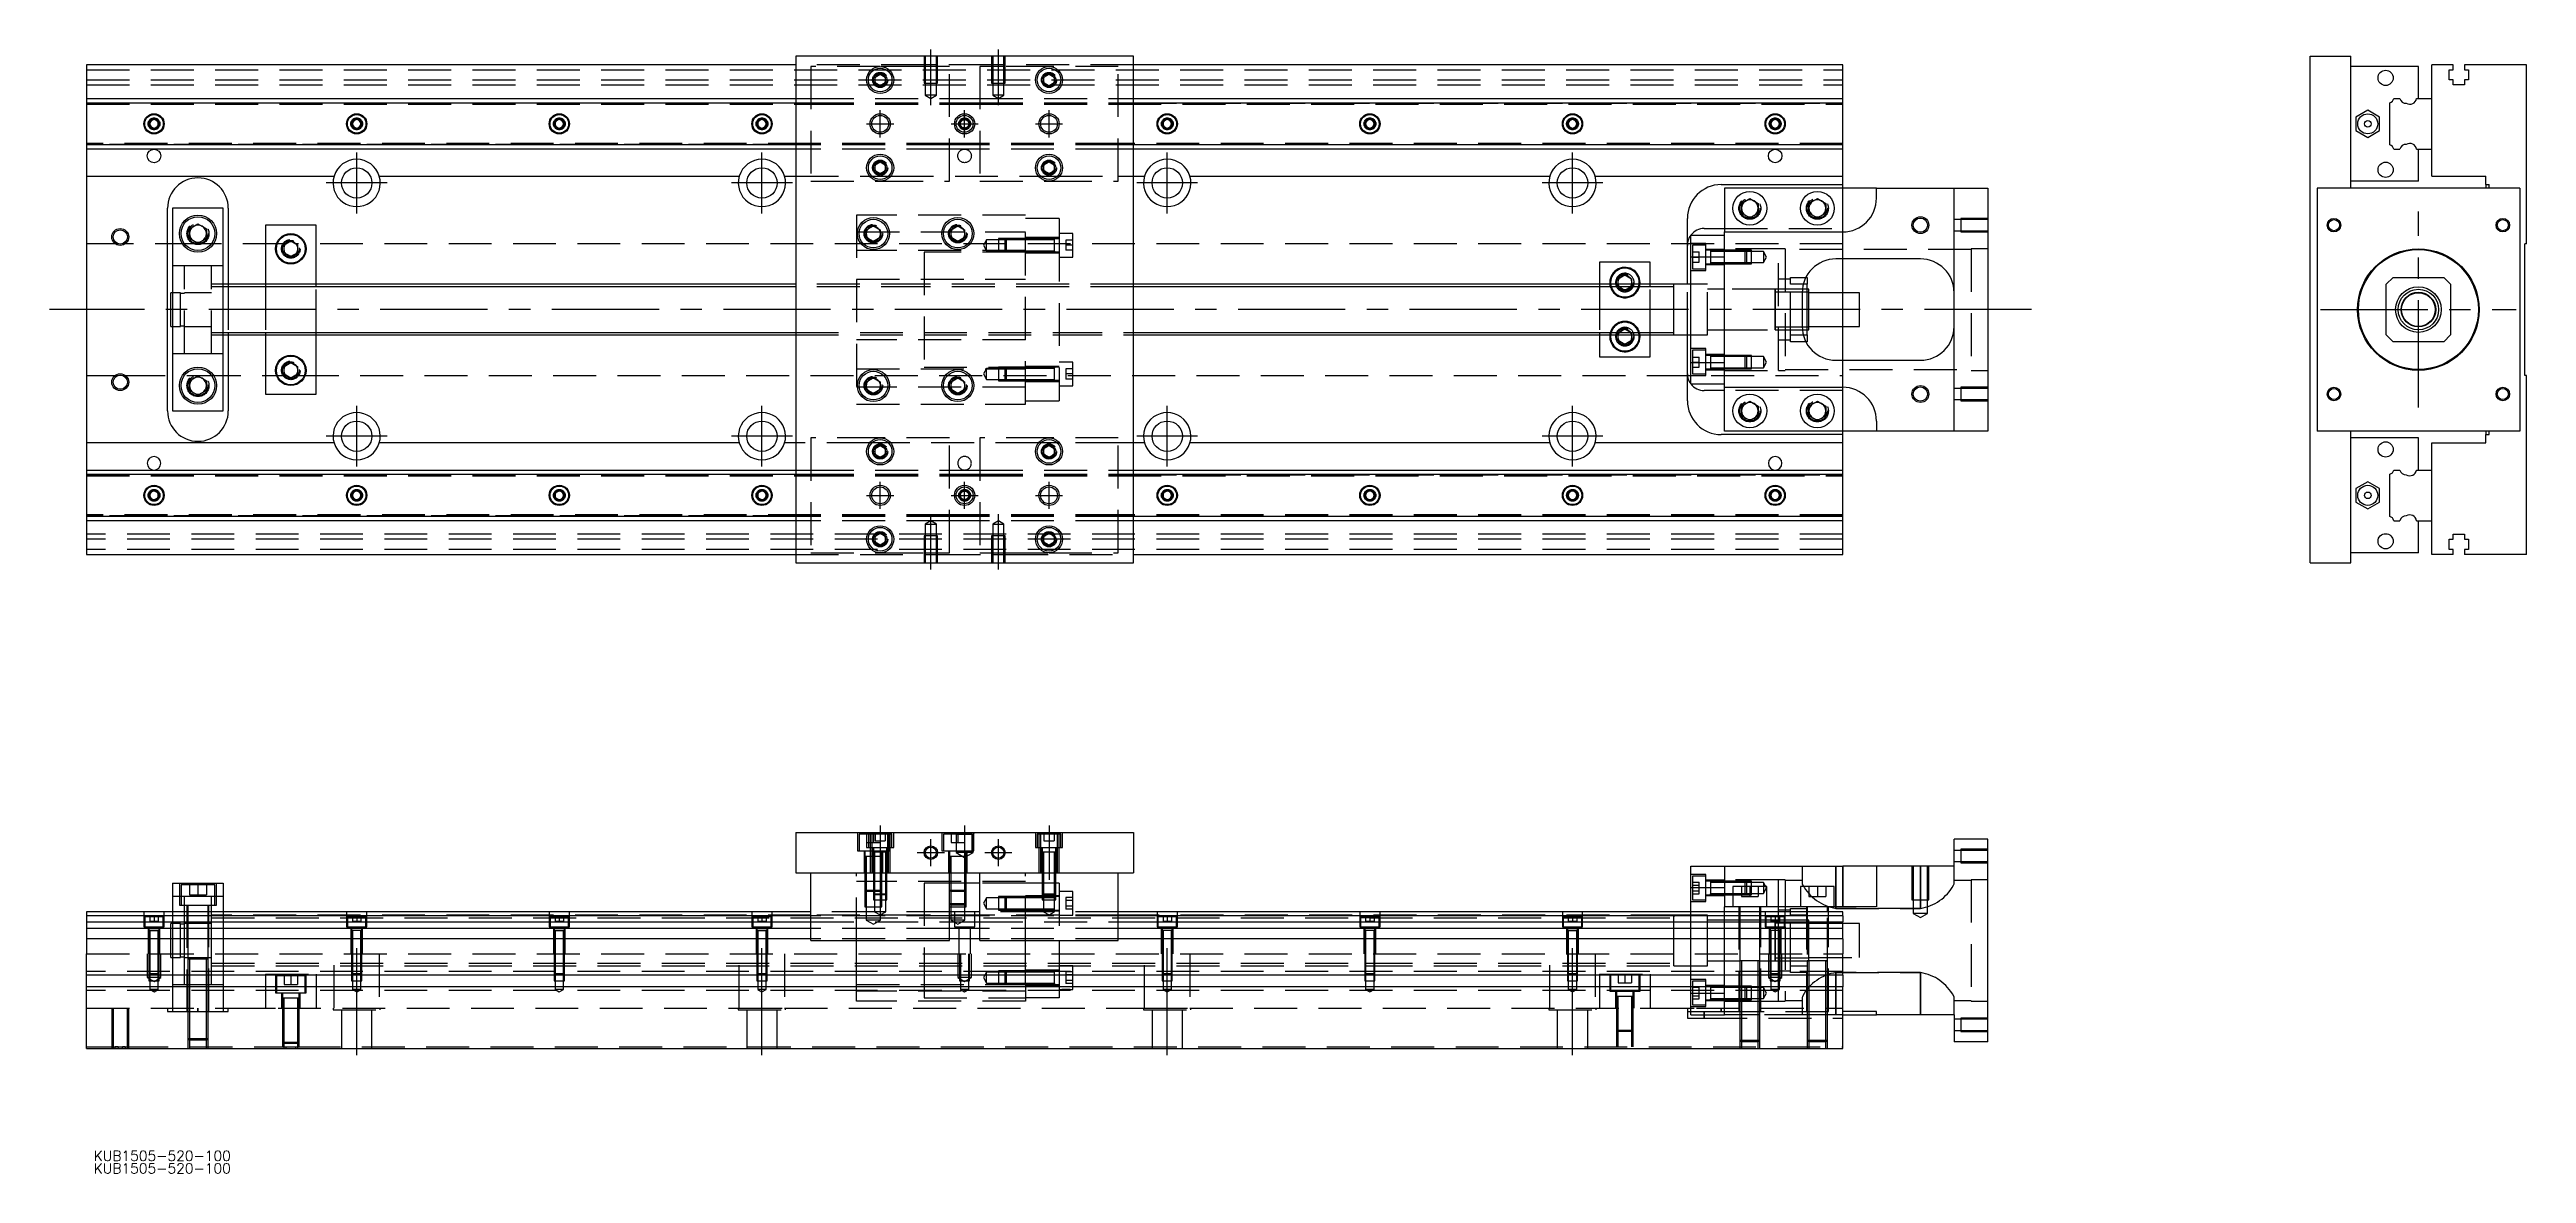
# Model space of a CAD drawing. Extents: x -11 to 722, y -256 to 77.
import ezdxf

# ---------------------------------------------------------------- set-up
doc = ezdxf.new("R2010")
doc.units = 0
doc.linetypes.add('CENTER', pattern=[50.8, 31.75, -6.35, 6.35, -6.35])
doc.linetypes.add('DASHED', pattern=[19.05, 12.7, -6.35])
doc.layers.get('0').update_dxf_attribs({"linetype": 'CONTINUOUS'})
doc.layers.add('CENTER', color=1, linetype='CENTER')
doc.styles.get("Standard").update_dxf_attribs({"font": 'txt.shx', "height": 3, "bigfont": 'bigfont.shx'})

# ---------------------------------------------------------------- blocks, each defined once
blk = doc.blocks.new('*U2')
at = {"color": 7, "linetype": 'CONTINUOUS'}
blk.add_text('KUB1505-520-100', height=3, dxfattribs=at).set_placement((2.13, -252.06))
blk = doc.blocks.new('*U3')
at = {"color": 7, "linetype": 'CONTINUOUS'}
blk.add_text('KUB1505-520-100', height=3, dxfattribs=at).set_placement((2.13, -255.79))

msp = doc.modelspace()

# ---------------------------------------------------------------- linework, layer by layer
at = {"color": 7, "linetype": 'CONTINUOUS'}
for p, q in [((310, 75), (210, 75)), ((210, 75), (210, -75)), ((310, -75), (310, 75)), ((658.45, 75), (670.45, 75)), ((658.45, -75), (658.45, 75)), ((670.45, 36), (670.45, 75)), ((0, 72.5), (0, 62.5)), ((210, 72.5), (0, 72.5)), ((233.5, 68.866026), (235, 69.73205)), ((233.5, 67.133974), (233.5, 68.866026)), ((235, 66.26795), (233.5, 67.133974)), ((235, 69.73205), (236.5, 68.866026)), ((236.5, 67.133974), (235, 66.26795)), ((236.5, 68.866026), (236.5, 67.133974)), ((283.5, 68.866026), (285, 69.73205)), ((283.5, 67.133974), (283.5, 68.866026)), ((285, 66.26795), (283.5, 67.133974)), ((285, 69.73205), (286.5, 68.866026)), ((286.5, 67.133974), (285, 66.26795)), ((286.5, 68.866026), (286.5, 67.133974)), ((520, 72.5), (310, 72.5)), ((520, 62.5), (520, 72.5)), ((690.45, 72), (670.45, 72)), ((690.45, 62.5), (690.45, 72)), ((690.45, 62.5), (690.45, 72)), ((700.75, 72.5), (694.45, 72.5)), ((694.45, 62.5), (694.45, 72.5)), ((699.6, 71), (700.75, 71)), ((699.6, 68), (699.6, 71)), ((700.75, 68), (699.6, 68)), ((700.75, 71), (700.75, 72.5)), ((700.75, 66.5), (700.75, 68)), ((704.15, 66.5), (700.75, 66.5)), ((704.15, 72.5), (704.15, 71)), ((722.45, 72.5), (704.15, 72.5)), ((704.15, 71), (705.3, 71)), ((704.15, 68), (704.15, 66.5)), ((705.3, 68), (704.15, 68)), ((705.3, 71), (705.3, 68)), ((722.45, 19.5), (722.45, 72.5)), ((0, 62.5), (210, 62.5)), ((0, 62.5), (0, 61.247728)), ((0, 61.247728), (0, 48.752272)), ((0, 61.247728), (210, 61.247728)), ((310, 62.5), (520, 62.5)), ((310, 61.247728), (520, 61.247728)), ((520, 61.247728), (520, 62.5)), ((520, 48.752272), (520, 61.247728)), ((675.45, 59.041452), (671.95, 57.020726)), ((678.949999, 57.020726), (675.45, 59.041452)), ((681.95, 48.752272), (681.95, 61.247728)), ((683.202272, 62.5), (684.97668, 62.5)), ((689.927372, 62.5), (694.45, 62.5)), ((694.45, 47.5), (694.45, 62.5)), ((694.45, 47.5), (694.45, 62.5)), ((18.75, 55.721688), (20, 56.443376)), ((18.75, 54.278312), (18.75, 55.721688)), ((20, 53.556624), (18.75, 54.278312)), ((20, 56.443376), (21.25, 55.721688)), ((21.25, 54.278312), (20, 53.556624)), ((21.25, 55.721688), (21.25, 54.278312)), ((78.75, 55.721688), (80, 56.443376)), ((78.75, 54.278312), (78.75, 55.721688)), ((80, 53.556624), (78.75, 54.278312)), ((80, 56.443376), (81.25, 55.721688)), ((81.25, 54.278312), (80, 53.556624)), ((81.25, 55.721688), (81.25, 54.278312)), ((138.75, 55.721688), (140, 56.443376)), ((138.75, 54.278312), (138.75, 55.721688)), ((140, 53.556624), (138.75, 54.278312)), ((140, 56.443376), (141.25, 55.721688)), ((141.25, 54.278312), (140, 53.556624)), ((141.25, 55.721688), (141.25, 54.278312)), ((198.75, 55.721688), (200, 56.443376)), ((198.75, 54.278312), (198.75, 55.721688)), ((200, 53.556624), (198.75, 54.278312)), ((200, 56.443376), (201.25, 55.721688)), ((201.25, 54.278312), (200, 53.556624)), ((201.25, 55.721688), (201.25, 54.278312)), ((318.75, 55.721688), (320, 56.443376)), ((318.75, 54.278312), (318.75, 55.721688)), ((320, 53.556624), (318.75, 54.278312)), ((320, 56.443376), (321.25, 55.721688)), ((321.25, 54.278312), (320, 53.556624)), ((321.25, 55.721688), (321.25, 54.278312)), ((378.75, 55.721688), (380, 56.443376)), ((378.75, 54.278312), (378.75, 55.721688)), ((380, 53.556624), (378.75, 54.278312)), ((380, 56.443376), (381.25, 55.721688)), ((381.25, 54.278312), (380, 53.556624)), ((381.25, 55.721688), (381.25, 54.278312)), ((438.75, 55.721688), (440, 56.443376)), ((438.75, 54.278312), (438.75, 55.721688)), ((440, 53.556624), (438.75, 54.278312)), ((440, 56.443376), (441.25, 55.721688)), ((441.25, 54.278312), (440, 53.556624)), ((441.25, 55.721688), (441.25, 54.278312)), ((498.75, 55.721688), (500, 56.443376)), ((498.75, 54.278312), (498.75, 55.721688)), ((500, 53.556624), (498.75, 54.278312)), ((500, 56.443376), (501.25, 55.721688)), ((501.25, 54.278312), (500, 53.556624)), ((501.25, 55.721688), (501.25, 54.278312)), ((671.95, 57.020726), (671.949999, 52.979274)), ((671.949999, 52.979274), (675.45, 50.958548)), ((675.45, 50.958548), (678.949999, 52.979274)), ((678.949999, 52.979274), (678.949999, 57.020726)), ((210, 48.752272), (0, 48.752272)), ((0, 48.752272), (0, 47.5)), ((210, 47.5), (0, 47.5)), ((0, 47.5), (0, 39.5)), ((520, 48.752272), (310, 48.752272)), ((520, 47.5), (310, 47.5)), ((520, 47.5), (520, 48.752272)), ((520, 39.5), (520, 47.5)), ((683.202272, 47.5), (684.97668, 47.5)), ((689.927372, 47.5), (694.45, 47.5)), ((690.45, 38), (690.45, 47.5)), ((690.45, 38), (690.45, 47.5)), ((694.45, 39.5), (694.45, 47.5)), ((0, 39.5), (73.291796, 39.5)), ((0, 39.5), (0, -39.5)), ((86.708204, 39.5), (193.291796, 39.5)), ((206.708204, 39.5), (210, 39.5)), ((233.5, 42.866026), (235, 43.73205)), ((233.5, 41.133974), (233.5, 42.866026)), ((235, 40.26795), (233.5, 41.133974)), ((235, 43.73205), (236.5, 42.866026)), ((236.5, 41.133974), (235, 40.26795)), ((236.5, 42.866026), (236.5, 41.133974)), ((283.5, 42.866026), (285, 43.73205)), ((283.5, 41.133974), (283.5, 42.866026)), ((285, 40.26795), (283.5, 41.133974)), ((285, 43.73205), (286.5, 42.866026)), ((286.5, 41.133974), (285, 40.26795)), ((286.5, 42.866026), (286.5, 41.133974)), ((310, 39.5), (313.291796, 39.5)), ((326.708204, 39.5), (433.291796, 39.5)), ((446.708204, 39.5), (520, 39.5)), ((484, 37), (520, 37)), ((520, 37), (520, 39.5)), ((520, 36), (520, 37)), ((690.45, 38), (670.45, 38)), ((694.45, 39.5), (710.45, 39.5)), ((710.45, 37), (710.45, 39.5)), ((710.45, 37), (711.45, 37)), ((710.45, 37), (710.45, 36)), ((711.45, 36), (711.45, 37)), ((24, -30), (24, 30)), ((25.5, 30), (25.5, -30)), ((40.5, 30), (25.5, 30)), ((40.5, -30), (40.5, 30)), ((42, 30), (42, 7.5)), ((485, 36), (485, 23)), ((530, 36), (485, 36)), ((490, 31.443376), (492.5, 32.886752)), ((490, 28.556624), (490, 31.443376)), ((492.5, 32.886752), (495, 31.443376)), ((495, 31.443376), (495, 28.556624)), ((510, 31.443376), (512.5, 32.886752)), ((510, 28.556624), (510, 31.443376)), ((512.5, 32.886752), (515, 31.443376)), ((515, 31.443376), (515, 28.556624)), ((530, 33), (530, 36)), ((530, 36), (553, 36)), ((553, -36), (553, 36)), ((553, 36), (563, 36)), ((563, 36), (563, -36)), ((660.45, 36), (660.45, -36)), ((720.45, 36), (660.45, 36)), ((720.45, 36), (720.45, -36)), ((30.5, 23.943376), (33, 25.386752)), ((30.5, 21.056624), (30.5, 23.943376)), ((33, 25.386752), (35.5, 23.943376)), ((35.5, 23.943376), (35.5, 21.056624)), ((68, 25), (53, 25)), ((53, 25), (53, 7.5)), ((68, 7.5), (68, 25)), ((231, 23.6547), (233, 24.809402)), ((231, 21.3453), (231, 23.6547)), ((233, 24.809402), (235, 23.6547)), ((235, 23.6547), (235, 21.3453)), ((256, 23.6547), (258, 24.809402)), ((256, 21.3453), (256, 23.6547)), ((258, 24.809402), (260, 23.6547)), ((260, 23.6547), (260, 21.3453)), ((474, 7.5), (474, 27)), ((479, 24), (485, 24)), ((485, 15.652476), (485, 23)), ((485, 23), (520, 23)), ((492.5, 27.113248), (490, 28.556624)), ((495, 28.556624), (492.5, 27.113248)), ((512.5, 27.113248), (510, 28.556624)), ((515, 28.556624), (512.5, 27.113248)), ((713.8, 25), (713.45, 25)), ((717.45, 25), (717.1, 25)), ((33, 19.613248), (30.5, 21.056624)), ((35.5, 21.056624), (33, 19.613248)), ((58.5, 19.1547), (60.5, 20.309402)), ((58.5, 16.8453), (58.5, 19.1547)), ((60.5, 15.690598), (58.5, 16.8453)), ((60.5, 20.309402), (62.5, 19.1547)), ((62.5, 16.8453), (60.5, 15.690598)), ((62.5, 19.1547), (62.5, 16.8453)), ((233, 20.190598), (231, 21.3453)), ((235, 21.3453), (233, 20.190598)), ((258, 20.190598), (256, 21.3453)), ((260, 21.3453), (258, 20.190598)), ((278, 20.702558), (272, 20.702558)), ((272, 17.402558), (278, 17.402558)), ((286.6, 17.052554), (286.6, 21.052564)), ((286.6, 17.052554), (286.6, 21.052564)), ((286.6, 20.702558), (286.6, 21.052564)), ((286.6, 17.402558), (286.6, 20.702558)), ((286.6, 17.052554), (286.6, 17.402558)), ((475, 22), (485, 22)), ((475, 15.652476), (475, 22)), ((475, 15.652476), (485, 15.652476)), ((475, -15.652476), (475, 15.652476)), ((485, -15.652476), (485, 15.652476)), ((485, -15.652476), (485, 15.652476)), ((543, 15), (518, 15)), ((520, 5), (520, 15)), ((722.45, 19.5), (721.95, 19.5)), ((721.95, -19.5), (721.95, 19.5)), ((210, 7.5), (40.5, 7.5)), ((470, 7.5), (310, 7.5)), ((463, 14), (448, 14)), ((448, 14), (448, 7.5)), ((453.5, 9.1547), (455.5, 10.309402)), ((453.5, 7.5), (453.5, 9.1547)), ((455.5, 10.309402), (457.5, 9.1547)), ((457.5, 9.1547), (457.5, 7.5)), ((463, 7.5), (463, 14)), ((470, 7.5), (469.995, 7.5)), ((470, -7.500006), (470, 7.500006)), ((470.005, 7.5), (470, 7.5)), ((475, 7.5), (470, 7.5)), ((509.5, 7.5), (508.317542, 7.5)), ((509.069714, 9.5), (509.5, 9.5)), ((509.5, 9.5), (509.5, 7.5)), ((509.5, -7.5), (509.5, 7.5)), ((682.95, 9.5), (680.95, 7.5)), ((680.95, -7.5), (680.95, 7.5)), ((682.95, 9.5), (697.95, 9.5)), ((699.95, 7.5), (697.95, 9.5)), ((699.95, 7.5), (699.95, -7.5)), ((25, -5), (25, 5)), ((25.5, 5), (25, 5)), ((470, -6.951128), (470, 6.951128)), ((508, 5), (508, -5)), ((509.5, 5.125), (508.000782, 5.125)), ((510, 6), (509.5, 6)), ((510, 5.125), (509.5, 5.125)), ((510, -6), (510, 6)), ((525, 5), (510, 5)), ((525, -5), (525, 5)), ((25, -5), (25.5, -5)), ((508.000782, -5.125), (509.5, -5.125)), ((509.5, -5.125), (510, -5.125)), ((509.5, -6), (510, -6)), ((510, -5), (525, -5)), ((520, -15), (520, -5)), ((40.5, -7.5), (210, -7.5)), ((42, -7.5), (42, -30)), ((53, -7.5), (53, -25)), ((68, -25), (68, -7.5)), ((310, -7.5), (470, -7.5)), ((448, -7.5), (448, -14)), ((448, -14), (463, -14)), ((453.5, -9.1547), (453.5, -7.5)), ((455.5, -10.309402), (453.5, -9.1547)), ((457.5, -9.1547), (455.5, -10.309402)), ((457.5, -7.5), (457.5, -9.1547)), ((463, -14), (463, -7.5)), ((469.995, -7.5), (470, -7.5)), ((470, -7.5), (470.005, -7.5)), ((470, -7.5), (475, -7.5)), ((474, -27), (474, -7.5)), ((508.317542, -7.5), (509.5, -7.5)), ((509.5, -9.5), (509.069714, -9.5)), ((509.5, -7.5), (509.5, -9.5)), ((680.95, -7.5), (682.95, -9.5)), ((697.95, -9.5), (682.95, -9.5)), ((697.95, -9.5), (699.95, -7.5)), ((30.5, -21.056624), (33, -19.613248)), ((30.5, -23.943376), (30.5, -21.056624)), ((33, -19.613248), (35.5, -21.056624)), ((35.5, -21.056624), (35.5, -23.943376)), ((58.5, -16.8453), (60.5, -15.690598)), ((58.5, -19.1547), (58.5, -16.8453)), ((60.5, -20.309402), (58.5, -19.1547)), ((60.5, -15.690598), (62.5, -16.8453)), ((62.5, -19.1547), (60.5, -20.309402)), ((62.5, -16.8453), (62.5, -19.1547)), ((231, -21.3453), (233, -20.190598)), ((231, -23.6547), (231, -21.3453)), ((233, -20.190598), (235, -21.3453)), ((235, -21.3453), (235, -23.6547)), ((256, -21.3453), (258, -20.190598)), ((256, -23.6547), (256, -21.3453)), ((258, -20.190598), (260, -21.3453)), ((260, -21.3453), (260, -23.6547)), ((278, -17.402558), (272, -17.402558)), ((272, -20.702558), (278, -20.702558)), ((286.6, -21.052564), (286.6, -17.052554)), ((286.6, -17.402558), (286.6, -17.052554)), ((286.6, -20.702558), (286.6, -17.402558)), ((286.6, -21.052564), (286.6, -20.702558)), ((475, -15.652476), (485, -15.652476)), ((475, -22), (475, -15.652476)), ((475, -22), (485, -22)), ((485, -23), (485, -15.652476)), ((518, -15), (543, -15)), ((722.45, -19.5), (721.95, -19.5)), ((722.45, -72.5), (722.45, -19.5)), ((33, -25.386752), (30.5, -23.943376)), ((35.5, -23.943376), (33, -25.386752)), ((53, -25), (68, -25)), ((233, -24.809402), (231, -23.6547)), ((235, -23.6547), (233, -24.809402)), ((258, -24.809402), (256, -23.6547)), ((260, -23.6547), (258, -24.809402)), ((485, -24), (479, -24)), ((485, -23), (520, -23)), ((485, -36), (485, -23)), ((490, -28.556624), (492.5, -27.113248)), ((490, -31.443376), (490, -28.556624)), ((492.5, -27.113248), (495, -28.556624)), ((495, -28.556624), (495, -31.443376)), ((510, -28.556624), (512.5, -27.113248)), ((510, -31.443376), (510, -28.556624)), ((512.5, -27.113248), (515, -28.556624)), ((515, -28.556624), (515, -31.443376)), ((713.45, -25), (713.8, -25)), ((717.1, -25), (717.45, -25)), ((25.5, -30), (40.5, -30)), ((530, -36), (485, -36)), ((492.5, -32.886752), (490, -31.443376)), ((495, -31.443376), (492.5, -32.886752)), ((512.5, -32.886752), (510, -31.443376)), ((515, -31.443376), (512.5, -32.886752)), ((520, -37), (520, -36)), ((530, -33), (530, -36)), ((553, -36), (530, -36)), ((563, -36), (553, -36)), ((720.45, -36), (660.45, -36)), ((670.45, -75), (670.45, -36)), ((710.45, -36), (710.45, -37)), ((711.45, -37), (711.45, -36)), ((0, -39.5), (0, -47.5)), ((73.291796, -39.5), (0, -39.5)), ((193.291796, -39.5), (86.708204, -39.5)), ((210, -39.5), (206.708204, -39.5)), ((233.5, -41.133974), (235, -40.26795)), ((233.5, -42.866026), (233.5, -41.133974)), ((235, -43.73205), (233.5, -42.866026)), ((235, -40.26795), (236.5, -41.133974)), ((236.5, -42.866026), (235, -43.73205)), ((236.5, -41.133974), (236.5, -42.866026)), ((283.5, -41.133974), (285, -40.26795)), ((283.5, -42.866026), (283.5, -41.133974)), ((285, -43.73205), (283.5, -42.866026)), ((285, -40.26795), (286.5, -41.133974)), ((286.5, -42.866026), (285, -43.73205)), ((286.5, -41.133974), (286.5, -42.866026)), ((313.291796, -39.5), (310, -39.5)), ((433.291796, -39.5), (326.708204, -39.5)), ((520, -39.5), (446.708204, -39.5)), ((520, -37), (484, -37)), ((520, -39.5), (520, -37)), ((520, -47.5), (520, -39.5)), ((690.45, -38), (670.45, -38)), ((690.45, -47.5), (690.45, -38)), ((694.45, -39.5), (710.45, -39.5)), ((694.45, -47.5), (694.45, -39.5)), ((710.45, -37), (711.45, -37)), ((710.45, -39.5), (710.45, -37)), ((0, -47.5), (210, -47.5)), ((0, -47.5), (0, -48.752272)), ((0, -48.752272), (210, -48.752272)), ((0, -48.752272), (0, -61.247728)), ((310, -47.5), (520, -47.5)), ((310, -48.752272), (520, -48.752272)), ((520, -48.752272), (520, -47.5)), ((520, -61.247728), (520, -48.752272)), ((675.45, -50.958548), (671.95, -52.979274)), ((678.949999, -52.979274), (675.45, -50.958548)), ((681.95, -61.247728), (681.95, -48.752272)), ((683.202272, -47.5), (684.97668, -47.5)), ((689.927372, -47.5), (694.45, -47.5)), ((694.45, -62.5), (694.45, -47.5)), ((694.45, -62.5), (694.45, -47.5)), ((18.75, -54.278312), (20, -53.556624)), ((18.75, -55.721688), (18.75, -54.278312)), ((20, -56.443376), (18.75, -55.721688)), ((20, -53.556624), (21.25, -54.278312)), ((21.25, -55.721688), (20, -56.443376)), ((21.25, -54.278312), (21.25, -55.721688)), ((78.75, -54.278312), (80, -53.556624)), ((78.75, -55.721688), (78.75, -54.278312)), ((80, -56.443376), (78.75, -55.721688)), ((80, -53.556624), (81.25, -54.278312)), ((81.25, -55.721688), (80, -56.443376)), ((81.25, -54.278312), (81.25, -55.721688)), ((138.75, -54.278312), (140, -53.556624)), ((138.75, -55.721688), (138.75, -54.278312)), ((140, -56.443376), (138.75, -55.721688)), ((140, -53.556624), (141.25, -54.278312)), ((141.25, -55.721688), (140, -56.443376)), ((141.25, -54.278312), (141.25, -55.721688)), ((198.75, -54.278312), (200, -53.556624)), ((198.75, -55.721688), (198.75, -54.278312)), ((200, -56.443376), (198.75, -55.721688)), ((200, -53.556624), (201.25, -54.278312)), ((201.25, -55.721688), (200, -56.443376)), ((201.25, -54.278312), (201.25, -55.721688)), ((318.75, -54.278312), (320, -53.556624)), ((318.75, -55.721688), (318.75, -54.278312)), ((320, -56.443376), (318.75, -55.721688)), ((320, -53.556624), (321.25, -54.278312)), ((321.25, -55.721688), (320, -56.443376)), ((321.25, -54.278312), (321.25, -55.721688)), ((378.75, -54.278312), (380, -53.556624)), ((378.75, -55.721688), (378.75, -54.278312)), ((380, -56.443376), (378.75, -55.721688)), ((380, -53.556624), (381.25, -54.278312)), ((381.25, -55.721688), (380, -56.443376)), ((381.25, -54.278312), (381.25, -55.721688)), ((438.75, -54.278312), (440, -53.556624)), ((438.75, -55.721688), (438.75, -54.278312)), ((440, -56.443376), (438.75, -55.721688)), ((440, -53.556624), (441.25, -54.278312)), ((441.25, -55.721688), (440, -56.443376)), ((441.25, -54.278312), (441.25, -55.721688)), ((498.75, -54.278312), (500, -53.556624)), ((498.75, -55.721688), (498.75, -54.278312)), ((500, -56.443376), (498.75, -55.721688)), ((500, -53.556624), (501.25, -54.278312)), ((501.25, -55.721688), (500, -56.443376)), ((501.25, -54.278312), (501.25, -55.721688)), ((671.95, -52.979274), (671.949999, -57.020726)), ((671.949999, -57.020726), (675.45, -59.041452)), ((675.45, -59.041452), (678.949999, -57.020726)), ((678.949999, -57.020726), (678.949999, -52.979274)), ((210, -61.247728), (0, -61.247728)), ((0, -61.247728), (0, -62.5)), ((210, -62.5), (0, -62.5)), ((0, -62.5), (0, -72.5)), ((520, -61.247728), (310, -61.247728)), ((520, -62.5), (310, -62.5)), ((520, -62.5), (520, -61.247728)), ((520, -72.5), (520, -62.5)), ((683.202272, -62.5), (684.97668, -62.5)), ((689.927372, -62.5), (694.45, -62.5)), ((690.45, -72), (690.45, -62.5)), ((694.45, -72.5), (694.45, -62.5)), ((0, -72.5), (210, -72.5)), ((233.5, -67.133974), (235, -66.26795)), ((233.5, -68.866026), (233.5, -67.133974)), ((235, -69.73205), (233.5, -68.866026)), ((235, -66.26795), (236.5, -67.133974)), ((236.5, -68.866026), (235, -69.73205)), ((236.5, -67.133974), (236.5, -68.866026)), ((283.5, -67.133974), (285, -66.26795)), ((283.5, -68.866026), (283.5, -67.133974)), ((285, -69.73205), (283.5, -68.866026)), ((285, -66.26795), (286.5, -67.133974)), ((286.5, -68.866026), (285, -69.73205)), ((286.5, -67.133974), (286.5, -68.866026)), ((310, -72.5), (520, -72.5)), ((690.45, -72), (670.45, -72)), ((700.75, -72.5), (694.45, -72.5)), ((699.6, -68), (700.75, -68)), ((699.6, -71), (699.6, -68)), ((700.75, -71), (699.6, -71)), ((700.75, -66.5), (704.15, -66.5)), ((700.75, -68), (700.75, -66.5)), ((700.75, -72.5), (700.75, -71)), ((704.15, -66.5), (704.15, -68)), ((704.15, -68), (705.3, -68)), ((705.3, -71), (704.15, -71)), ((704.15, -71), (704.15, -72.5)), ((722.45, -72.5), (704.15, -72.5)), ((705.3, -68), (705.3, -71)), ((210, -75), (310, -75)), ((658.45, -75), (670.45, -75)), ((210, -154.8), (310, -154.8)), ((210, -154.8), (210, -166.8)), ((287.000006, -160.7), (282.999994, -160.7)), ((287.000006, -160.7), (282.999994, -160.7)), ((287.000006, -160.7), (282.999994, -160.7)), ((287.000006, -160.7), (282.999994, -160.7)), ((310, -154.8), (310, -166.8)), ((553, -164.8), (553, -156.8)), ((563, -156.8), (553, -156.8)), ((563, -216.8), (563, -156.8)), ((210, -166.8), (310, -166.8)), ((214.5, -186.8), (214.5, -166.8)), ((255.5, -186.8), (255.5, -166.8)), ((264.5, -186.8), (264.5, -166.8)), ((305.5, -186.8), (305.5, -166.8)), ((475, -164.8), (485, -164.8)), ((475, -171.147524), (475, -164.8)), ((485, -164.8), (485, -176.8)), ((485, -164.8), (520, -164.8)), ((520, -176.8), (520, -164.8)), ((530, -164.8), (520, -164.8)), ((530, -164.8), (530, -176.8)), ((553, -164.8), (530, -164.8)), ((25.5, -169.8), (25.5, -178.3)), ((25.5, -169.8), (40.5, -169.8)), ((40.5, -169.8), (40.5, -178.3)), ((475, -171.147524), (485, -171.147524)), ((475, -178.3), (475, -171.147524)), ((497.5, -170.8), (487.5, -170.8)), ((487.5, -170.8), (487.5, -176.8)), ((497.5, -176.8), (497.5, -170.8)), ((517.5, -170.8), (507.5, -170.8)), ((507.5, -170.8), (507.5, -176.8)), ((517.5, -176.8), (517.5, -170.8)), ((214.5, -178.3), (0, -178.3)), ((0, -178.3), (0, -179.552272)), ((0, -179.552272), (0, -181.32668)), ((214.5, -179.552272), (0, -179.552272)), ((0, -181.32668), (214.5, -181.32668)), ((0, -181.32668), (0, -183.223076)), ((214.5, -183.223076), (0, -183.223076)), ((0, -183.223076), (0, -186.277372)), ((264.5, -178.3), (255.5, -178.3)), ((264.5, -179.552272), (255.5, -179.552272)), ((255.5, -181.32668), (264.5, -181.32668)), ((264.5, -183.223076), (255.5, -183.223076)), ((520, -178.3), (305.5, -178.3)), ((520, -179.552272), (305.5, -179.552272)), ((305.5, -181.32668), (520, -181.32668)), ((520, -183.223076), (305.5, -183.223076)), ((382.75, -180.05), (377.25, -180.05)), ((470, -186.8), (470, -179.299994)), ((470, -194.300006), (470, -179.299994)), ((470, -190.8), (470, -180.05)), ((485, -178.3), (485, -176.8)), ((530, -176.8), (485, -176.8)), ((500, -186.8), (500, -180.799994)), ((500, -192.800006), (500, -180.799994)), ((500, -181.675), (500, -182.8)), ((501, -181.675), (500, -181.675)), ((502.75, -181.675), (501, -181.675)), ((504.5, -181.675), (502.75, -181.675)), ((509.5, -181.675), (504.5, -181.675)), ((510, -181.675), (509.5, -181.675)), ((520, -179.552272), (520, -178.3)), ((520, -179.552272), (520, -181.32668)), ((520, -183.223076), (520, -181.32668)), ((520, -186.277372), (520, -183.223076)), ((214.5, -186.277372), (0, -186.277372)), ((0, -186.277372), (0, -190.8)), ((214.5, -186.8), (255.5, -186.8)), ((264.5, -186.277372), (255.5, -186.277372)), ((264.5, -186.8), (305.5, -186.8)), ((520, -186.277372), (305.5, -186.277372)), ((520, -186.277372), (520, -190.8)), ((0, -197.1), (0, -190.8)), ((520, -197.1), (0, -197.1)), ((0, -200.5), (0, -197.1)), ((470, -193.55), (470, -190.8)), ((470, -194.300006), (470, -193.55)), ((500, -191.925), (510, -191.925)), ((520, -197.1), (520, -190.8)), ((520, -197.1), (520, -200.5)), ((520, -200.5), (0, -200.5)), ((0, -218.8), (0, -200.5)), ((520, -218.8), (520, -200.5)), ((530, -207.8), (520, -207.8)), ((520, -208.8), (530, -208.8)), ((530, -208.8), (530, -207.8)), ((553, -208.8), (530, -208.8)), ((553, -208.8), (553, -216.8)), ((0, -218.8), (520, -218.8)), ((563, -216.8), (553, -216.8))]:
    msp.add_line(p, q, dxfattribs=at)
at = {"color": 3, "linetype": 'DASHED'}
for p, q in [((248.000006, 75), (248.000006, 67)), ((248.35, 75), (248.35, 67)), ((251.65, 67), (251.65, 75)), ((251.999994, 67), (251.999994, 75)), ((268.000006, 75), (268.000006, 67)), ((268.35, 75), (268.35, 67)), ((271.65, 67), (271.65, 75)), ((271.999994, 67), (271.999994, 75)), ((0, 71), (520, 71)), ((0, 68), (520, 68)), ((0, 66.5), (520, 66.5)), ((248.000006, 72.5), (210, 72.5)), ((214.5, 72), (214.5, 38)), ((235, 72), (214.5, 72)), ((248.000006, 72), (235, 72)), ((236.973226, 68.326156), (237, 68)), ((251.999994, 72.5), (248.000006, 72.5)), ((251.999994, 72), (248.000006, 72)), ((248.000006, 67), (251.999994, 67)), ((248.35, 67), (248.35, 63.5)), ((251.65, 63.5), (251.65, 67)), ((268.000006, 72.5), (251.999994, 72.5)), ((255.5, 72), (251.999994, 72)), ((255.5, 38), (255.5, 72)), ((264.5, 72), (264.5, 38)), ((268.000006, 72), (264.5, 72)), ((271.999994, 72.5), (268.000006, 72.5)), ((271.999994, 72), (268.000006, 72)), ((268.000006, 67), (271.999994, 67)), ((268.35, 67), (268.35, 63.5)), ((271.65, 63.5), (271.65, 67)), ((310, 72.5), (271.999994, 72.5)), ((285, 72), (271.999994, 72)), ((305.5, 72), (285, 72)), ((286.973226, 68.326156), (287, 68)), ((305.5, 38), (305.5, 72)), ((0, 61.1147), (210, 61.1147)), ((0, 61.1), (214.5, 61.1)), ((0, 60.8), (214.5, 60.8)), ((210, 62.5), (214.5, 62.5)), ((210, 61.247728), (214.5, 61.247728)), ((210, 61.1147), (214.5, 61.1147)), ((214.5, 62.5), (255.5, 62.5)), ((214.5, 61.247728), (255.5, 61.247728)), ((214.5, 61.1147), (255.5, 61.1147)), ((214.5, 61.1), (255.5, 61.1)), ((214.5, 60.8), (255.5, 60.8)), ((251.65, 63.5), (248.35, 63.5)), ((248.35, 63.5), (250, 62.547372)), ((250, 62.547372), (251.65, 63.5)), ((255.5, 62.5), (264.5, 62.5)), ((255.5, 61.247728), (264.5, 61.247728)), ((255.5, 61.1147), (264.5, 61.1147)), ((255.5, 61.1), (264.5, 61.1)), ((255.5, 60.8), (264.5, 60.8)), ((264.5, 62.5), (305.5, 62.5)), ((264.5, 61.247728), (305.5, 61.247728)), ((264.5, 61.1147), (305.5, 61.1147)), ((264.5, 61.1), (305.5, 61.1)), ((264.5, 60.8), (305.5, 60.8)), ((271.65, 63.5), (268.35, 63.5)), ((268.35, 63.5), (270, 62.547372)), ((270, 62.547372), (271.65, 63.5)), ((305.5, 62.5), (310, 62.5)), ((305.5, 61.247728), (310, 61.247728)), ((305.5, 61.1147), (310, 61.1147)), ((305.5, 61.1), (520, 61.1)), ((305.5, 60.8), (520, 60.8)), ((310, 61.1147), (520, 61.1147)), ((21.477374, 55.25955), (21.5, 55)), ((78.5, 55), (78.52041, 55.24661)), ((138.5, 55), (138.52041, 55.24661)), ((198.5, 55), (198.52041, 55.24661)), ((321.477374, 55.25955), (321.5, 55)), ((381.477374, 55.25955), (381.5, 55)), ((441.477374, 55.25955), (441.5, 55)), ((498.5, 55), (498.52041, 55.24661)), ((214.5, 49.2), (0, 49.2)), ((214.5, 48.9), (0, 48.9)), ((210, 48.8853), (0, 48.8853)), ((214.5, 48.8853), (210, 48.8853)), ((214.5, 48.752272), (210, 48.752272)), ((214.5, 47.5), (210, 47.5)), ((255.5, 49.2), (214.5, 49.2)), ((255.5, 48.9), (214.5, 48.9)), ((255.5, 48.8853), (214.5, 48.8853)), ((255.5, 48.752272), (214.5, 48.752272)), ((255.5, 47.5), (214.5, 47.5)), ((264.5, 49.2), (255.5, 49.2)), ((264.5, 48.9), (255.5, 48.9)), ((264.5, 48.8853), (255.5, 48.8853)), ((264.5, 48.752272), (255.5, 48.752272)), ((264.5, 47.5), (255.5, 47.5)), ((305.5, 49.2), (264.5, 49.2)), ((305.5, 48.9), (264.5, 48.9)), ((305.5, 48.8853), (264.5, 48.8853)), ((305.5, 48.752272), (264.5, 48.752272)), ((305.5, 47.5), (264.5, 47.5)), ((520, 49.2), (305.5, 49.2)), ((520, 48.9), (305.5, 48.9)), ((310, 48.8853), (305.5, 48.8853)), ((310, 48.752272), (305.5, 48.752272)), ((310, 47.5), (305.5, 47.5)), ((520, 48.8853), (310, 48.8853)), ((210, 39.5), (231.877502, 39.5)), ((214.5, 38), (235, 38)), ((231.877502, 39.5), (232.55051, 39.5)), ((232.55051, 39.5), (237.44949, 39.5)), ((235, 38), (255.5, 38)), ((236.973226, 42.326156), (237, 42)), ((237.44949, 39.5), (238.122498, 39.5)), ((238.122498, 39.5), (281.877502, 39.5)), ((264.5, 38), (285, 38)), ((281.877502, 39.5), (282.55051, 39.5)), ((282.55051, 39.5), (287.44949, 39.5)), ((283, 42), (283.030168, 42.346066)), ((285, 38), (305.5, 38)), ((287.44949, 39.5), (288.122498, 39.5)), ((288.122498, 39.5), (305.5, 39.5)), ((305.5, 39.5), (310, 39.5)), ((489.5, 30), (489.520026, 30.346056)), ((509.5, 30), (509.520026, 30.346056)), ((520, 24), (520, 36)), ((30, 22.5), (30.020026, 22.846056)), ((228, 28), (228, -28)), ((278, 28), (228, 28)), ((228, 23), (278, 23)), ((235.483582, 22.786038), (235.5, 22.5)), ((260.483582, 22.786038), (260.5, 22.5)), ((278, -28), (278, 28)), ((288, 27), (278, 27)), ((288, 27), (288, 20.976176)), ((292, 22.552558), (288, 22.552558)), ((292, 15.552558), (292, 22.552558)), ((485, 24), (520, 24)), ((520, 23), (520, 24)), ((520, 15), (520, 23)), ((555, 26.65), (553, 26.65)), ((553, 23.35), (555, 23.35)), ((555, 26.999994), (555, 23.000006)), ((563, 26.999994), (555, 26.999994)), ((563, 26.65), (555, 26.65)), ((555, 23.35), (563, 23.35)), ((555, 23.000006), (563, 23.000006)), ((9.359688, 19.5), (0, 19.5)), ((33, 19.5), (10.640312, 19.5)), ((59.030306, 19.5), (33, 19.5)), ((520, 19.5), (61.969694, 19.5)), ((62.983582, 18.286038), (63, 18)), ((278, 17.5), (228, 17.5)), ((248, 17), (248, -17)), ((278, 17), (248, 17)), ((266.5, 20.702558), (265.547372, 19.052558)), ((265.547372, 19.052558), (266.5, 17.402558)), ((266.5, 17.402558), (266.5, 20.702558)), ((270, 20.702558), (266.5, 20.702558)), ((266.5, 17.402558), (270, 17.402558)), ((270, 21.052554), (270, 17.052564)), ((272.35, 21.052554), (270, 21.052554)), ((272, 20.702558), (270, 20.702558)), ((270, 17.402558), (272, 17.402558)), ((270, 17.052564), (272.35, 17.052564)), ((272.35, 21.052558), (272, 20.702558)), ((272, 17.402558), (272, 20.702558)), ((278, 20.702558), (272, 20.702558)), ((272, 17.402558), (272.35, 17.052558)), ((272, 17.402558), (278, 17.402558)), ((272.35, 21.052558), (272.35, 17.052558)), ((278, 21.052554), (272.35, 21.052554)), ((272.35, 17.052564), (278, 17.052564)), ((288, 21.302558), (278, 21.302558)), ((286.605, 21.052558), (278, 21.052556)), ((288, 20.976176), (278, 20.976176)), ((286.6, 20.702558), (278, 20.702558)), ((278, 17.402558), (286.6, 17.402558)), ((278, 17.052562), (286.605, 17.052558)), ((278, 16.802558), (288, 16.802558)), ((288, 21.052558), (286.595, 21.052558)), ((286.595, 17.052558), (288, 17.052558)), ((286.6, 20.836098), (286.6, 21.052558)), ((286.6, 21.052558), (286.6, 20.835892)), ((286.6, 17.26902), (286.6, 20.836098)), ((286.6, 17.269268), (286.6, 17.052558)), ((286.6, 17.052558), (286.6, 17.26902)), ((288, 20.976176), (288, -20.976176)), ((288, 15.552558), (292, 15.552558)), ((290, 20.552558), (290, 19.052558)), ((292, 20.552558), (290, 20.552558)), ((292, 19.052558), (290, 19.052558)), ((290, 19.052558), (290, 17.552558)), ((292, 17.552558), (290, 17.552558)), ((479.5, 19.55635), (475, 19.55635)), ((475.5, 19.05635), (475.5, 12.05635)), ((479.5, 19.05635), (475.5, 19.05635)), ((475.5, 17.05635), (477.5, 17.05635)), ((475.5, 15.55635), (477.5, 15.55635)), ((477.5, 15.55635), (477.5, 17.05635)), ((477.5, 14.05635), (477.5, 15.55635)), ((479.5, 11.55635), (479.5, 19.55635)), ((485, 17.80635), (479.5, 17.80635)), ((480.9, 17.55635), (479.5, 17.55635)), ((480.9, 17.55635), (480.895, 17.55635)), ((480.9, 17.556354), (480.9, 13.556344)), ((480.9, 17.556354), (480.9, 13.556344)), ((480.9, 17.55635), (480.9, 17.339888)), ((480.905, 17.55635), (480.9, 17.55635)), ((485, 17.55635), (480.9, 17.55635)), ((480.9, 17.339888), (480.9, 13.77281)), ((485, 17.20635), (480.9, 17.20635)), ((485, 15.652476), (485, 22)), ((501, 18), (485, 18)), ((491.15, 17.55635), (485, 17.55635)), ((491.150006, 17.556344), (485, 17.556344)), ((491.5, 17.20635), (485, 17.20635)), ((491.15, 13.55635), (491.15, 17.55635)), ((491.5, 17.20635), (491.15, 17.55635)), ((493, 17.556344), (491.150006, 17.556344)), ((491.5, 17.20635), (491.5, 13.90635)), ((493, 17.20635), (491.5, 17.20635)), ((493, 13.556354), (493, 17.556344)), ((496.5, 17.20635), (493, 17.20635)), ((496.5, 17.20635), (496.5, 13.90635)), ((497.452628, 15.55635), (496.5, 17.20635)), ((496.5, 13.90635), (497.452628, 15.55635)), ((501, -18), (501, 18)), ((503, 18), (501, 18)), ((503, 18), (503, -18)), ((558, 17.75), (503, 17.75)), ((558, 18), (558, -18)), ((563, 18), (558, 18)), ((29, 13), (25.5, 13)), ((29, -13), (29, 13)), ((37, 13), (29, 13)), ((37, -13), (37, 13)), ((40.5, 13), (37, 13)), ((40.5, 7.5), (37, 7.5)), ((42, 7.5), (42, 6.75)), ((53, 7.5), (53, 6.75)), ((68, 6.75), (68, 7.5)), ((248, 7.5), (210, 7.5)), ((228, 9), (278, 9)), ((288, 7.5), (248, 7.5)), ((310, 7.5), (288, 7.5)), ((448, 7.5), (448, 6.75)), ((453, 8), (453.018502, 8.303588)), ((453.5, 6.8453), (453.5, 7.5)), ((457.5, 7.5), (457.5, 6.8453)), ((463, 6.75), (463, 7.5)), ((470, 6.951128), (470, 7.5)), ((474, -7.5), (474, 7.5)), ((475, 11.55635), (479.5, 11.55635)), ((480, 7.5), (475, 7.5)), ((475.5, 14.05635), (477.5, 14.05635)), ((475.5, 12.05635), (479.5, 12.05635)), ((479.5, 13.55635), (480.9, 13.55635)), ((479.5, 13.30635), (485, 13.30635)), ((480, -7.5), (480, 7.5)), ((480.895, 13.55635), (480.9, 13.55635)), ((480.9, 13.90635), (485, 13.90635)), ((480.9, 13.77281), (480.9, 13.55635)), ((480.9, 13.55635), (480.905, 13.55635)), ((480.9, 13.55635), (485, 13.55635)), ((485, 13.90635), (491.5, 13.90635)), ((485, 13.556354), (491.150006, 13.556354)), ((485, 13.55635), (491.15, 13.55635)), ((491.15, 13.55635), (491.5, 13.90635)), ((491.150006, 13.556354), (493, 13.556354)), ((491.5, 13.90635), (493, 13.90635)), ((493, 13.90635), (496.5, 13.90635)), ((504.5, 9), (501, 9)), ((504.5, 9.5), (509.069714, 9.5)), ((504.5, 7.5), (504.5, 9.5)), ((504.5, -7.5), (504.5, 7.5)), ((508.317542, 7.5), (504.5, 7.5)), ((27.85, 5), (25.5, 5)), ((27.85, -5), (27.85, 5)), ((29, 4.8), (27.85, 4.8)), ((37, 5), (29, 5)), ((40.5, 6.75), (37, 6.75)), ((42, 6.75), (42, -6.75)), ((53, 6.75), (53, -6.75)), ((68, -6.75), (68, 6.75)), ((248, 6.75), (210, 6.75)), ((288, 6.75), (248, 6.75)), ((310, 6.75), (288, 6.75)), ((448, 6.75), (448, -6.75)), ((453.665064, 6.75), (453.5, 6.8453)), ((455.5, 5.690598), (453.665064, 6.75)), ((457.334936, 6.75), (455.5, 5.690598)), ((457.5, 6.8453), (457.334936, 6.75)), ((463, -6.75), (463, 6.75)), ((485, 6), (480, 6)), ((500.005, 6), (485, 6)), ((508.050126, 6), (499.995, 6)), ((500, -6.000006), (500, 6.000006)), ((500, 5.325034), (500, 6)), ((500, 6), (500, -5.999164)), ((508.000782, 5.125), (500, 5.125)), ((509.5, 6), (508.050126, 6)), ((520, -5), (520, 5)), ((25.5, -5), (27.85, -5)), ((27.85, -4.8), (29, -4.8)), ((29, -5), (37, -5)), ((37, -6.75), (40.5, -6.75)), ((42, -6.75), (42, -7.5)), ((53, -6.75), (53, -7.5)), ((68, -7.5), (68, -6.75)), ((210, -6.75), (248, -6.75)), ((248, -6.75), (288, -6.75)), ((288, -6.75), (310, -6.75)), ((448, -6.75), (448, -7.5)), ((453.5, -6.8453), (453.665064, -6.75)), ((453.5, -7.5), (453.5, -6.8453)), ((453.665064, -6.75), (455.5, -5.690598)), ((455.5, -5.690598), (457.334936, -6.75)), ((457.334936, -6.75), (457.5, -6.8453)), ((457.5, -6.8453), (457.5, -7.5)), ((463, -7.5), (463, -6.75)), ((470, -7.5), (470, -6.951128)), ((480, -6), (485, -6)), ((485, -6), (500.005, -6)), ((499.995, -6), (508.050126, -6)), ((500, -5.125), (508.000782, -5.125)), ((500, -6), (500, -5.325218)), ((500, -5.999164), (500, -6)), ((508.050126, -6), (509.5, -6)), ((25.5, -13), (29, -13)), ((29, -13), (37, -13)), ((37, -7.5), (40.5, -7.5)), ((37, -13), (40.5, -13)), ((210, -7.5), (248, -7.5)), ((278, -9), (228, -9)), ((248, -7.5), (288, -7.5)), ((288, -7.5), (310, -7.5)), ((453, -8), (453.018502, -7.696412)), ((475, -7.5), (480, -7.5)), ((479.5, -11.55635), (475, -11.55635)), ((475.5, -12.05635), (475.5, -19.05635)), ((479.5, -12.05635), (475.5, -12.05635)), ((475.5, -14.05635), (477.5, -14.05635)), ((477.5, -15.55635), (477.5, -14.05635)), ((479.5, -19.55635), (479.5, -11.55635)), ((485, -13.30635), (479.5, -13.30635)), ((480.9, -13.55635), (479.5, -13.55635)), ((480.9, -13.55635), (480.895, -13.55635)), ((480.9, -13.556344), (480.9, -17.556354)), ((480.9, -13.556344), (480.9, -17.556354)), ((480.9, -13.55635), (480.9, -13.77281)), ((480.905, -13.55635), (480.9, -13.55635)), ((485, -13.55635), (480.9, -13.55635)), ((480.9, -13.77281), (480.9, -17.339888)), ((485, -13.90635), (480.9, -13.90635)), ((491.15, -13.55635), (485, -13.55635)), ((491.15, -13.556352), (485, -13.556354)), ((491.5, -13.90635), (485, -13.90635)), ((491.15, -17.55635), (491.15, -13.55635)), ((491.5, -13.90635), (491.15, -13.55635)), ((493, -13.556354), (491.15, -13.556352)), ((491.5, -13.90635), (491.5, -17.20635)), ((493, -13.90635), (491.5, -13.90635)), ((493, -17.556344), (493, -13.556354)), ((496.5, -13.90635), (493, -13.90635)), ((496.5, -13.90635), (496.5, -17.20635)), ((497.452628, -15.55635), (496.5, -13.90635)), ((501, -9), (504.5, -9)), ((504.5, -7.5), (508.317542, -7.5)), ((504.5, -9.5), (504.5, -7.5)), ((509.069714, -9.5), (504.5, -9.5)), ((0, -19.5), (9.359688, -19.5)), ((10.640312, -19.5), (33, -19.5)), ((33, -19.5), (59.030306, -19.5)), ((61.969694, -19.5), (520, -19.5)), ((62.983582, -17.713962), (63, -18)), ((228, -17.5), (278, -17.5)), ((248, -17), (278, -17)), ((266.5, -17.402558), (265.547372, -19.052558)), ((265.547372, -19.052558), (266.5, -20.702558)), ((266.5, -20.702558), (266.5, -17.402558)), ((270, -17.402558), (266.5, -17.402558)), ((266.5, -20.702558), (270, -20.702558)), ((270, -17.052564), (270, -21.052554)), ((272.35, -17.052564), (270, -17.052564)), ((272, -17.402558), (270, -17.402558)), ((270, -20.702558), (272, -20.702558)), ((270, -21.052554), (272.35, -21.052554)), ((272.35, -17.052558), (272, -17.402558)), ((272, -20.702558), (272, -17.402558)), ((278, -17.402558), (272, -17.402558)), ((272, -20.702558), (272.35, -21.052558)), ((272, -20.702558), (278, -20.702558)), ((272.35, -17.052558), (272.35, -21.052558)), ((278, -17.052564), (272.35, -17.052564)), ((272.35, -21.052554), (278, -21.052554)), ((288, -16.802558), (278, -16.802558)), ((286.605, -17.052558), (278, -17.052562)), ((286.6, -17.402558), (278, -17.402558)), ((278, -20.702558), (286.6, -20.702558)), ((288, -20.976176), (278, -20.976176)), ((288, -20.976176), (278, -20.976176)), ((278, -21.052556), (286.605, -21.052558)), ((278, -21.302558), (288, -21.302558)), ((288, -17.052558), (286.595, -17.052558)), ((286.595, -21.052558), (288, -21.052558)), ((286.6, -17.26902), (286.6, -17.052558)), ((286.6, -17.052558), (286.6, -17.269226)), ((286.6, -20.836098), (286.6, -17.26902)), ((286.6, -20.83585), (286.6, -21.052558)), ((286.6, -21.052558), (286.6, -20.836098)), ((292, -15.552558), (288, -15.552558)), ((288, -20.976176), (288, -27)), ((290, -17.552558), (290, -19.052558)), ((292, -17.552558), (290, -17.552558)), ((292, -19.052558), (290, -19.052558)), ((290, -19.052558), (290, -20.552558)), ((292, -20.552558), (290, -20.552558)), ((292, -22.552558), (292, -15.552558)), ((475, -19.55635), (479.5, -19.55635)), ((475.5, -15.55635), (477.5, -15.55635)), ((475.5, -17.05635), (477.5, -17.05635)), ((475.5, -19.05635), (479.5, -19.05635)), ((477.5, -17.05635), (477.5, -15.55635)), ((479.5, -17.55635), (480.9, -17.55635)), ((479.5, -17.80635), (485, -17.80635)), ((480.895, -17.55635), (480.9, -17.55635)), ((480.9, -17.20635), (485, -17.20635)), ((480.9, -17.339888), (480.9, -17.55635)), ((480.9, -17.55635), (480.905, -17.55635)), ((480.9, -17.55635), (485, -17.55635)), ((485, -22), (485, -15.652476)), ((485, -17.20635), (491.5, -17.20635)), ((485, -17.556344), (491.15, -17.556346)), ((485, -17.55635), (491.15, -17.55635)), ((485, -18), (501, -18)), ((491.15, -17.55635), (491.5, -17.20635)), ((491.15, -17.556346), (493, -17.556344)), ((491.5, -17.20635), (493, -17.20635)), ((493, -17.20635), (496.5, -17.20635)), ((496.5, -17.20635), (497.452628, -15.55635)), ((501, -18), (503, -18)), ((503, -17.75), (558, -17.75)), ((520, -23), (520, -15)), ((558, -18), (563, -18)), ((35.977798, -22.135694), (36, -22.5)), ((278, -23), (228, -23)), ((228, -28), (278, -28)), ((235.483582, -22.213962), (235.5, -22.5)), ((260.483582, -22.213962), (260.5, -22.5)), ((278, -27), (288, -27)), ((288, -22.552558), (292, -22.552558)), ((520, -24), (485, -24)), ((520, -24), (520, -23)), ((520, -36), (520, -24)), ((555, -23.35), (553, -23.35)), ((553, -26.65), (555, -26.65)), ((555, -23.000006), (555, -26.999994)), ((563, -23.000006), (555, -23.000006)), ((563, -23.35), (555, -23.35)), ((555, -26.65), (563, -26.65)), ((555, -26.999994), (563, -26.999994)), ((489.5, -30), (489.520026, -29.653944)), ((509.5, -30), (509.520026, -29.653944)), ((231.877502, -39.5), (210, -39.5)), ((214.5, -38), (214.5, -72)), ((235, -38), (214.5, -38)), ((232.55051, -39.5), (231.877502, -39.5)), ((237.44949, -39.5), (232.55051, -39.5)), ((255.5, -38), (235, -38)), ((236.973226, -41.673844), (237, -42)), ((238.122498, -39.5), (237.44949, -39.5)), ((281.877502, -39.5), (238.122498, -39.5)), ((255.5, -72), (255.5, -38)), ((285, -38), (264.5, -38)), ((264.5, -38), (264.5, -72)), ((282.55051, -39.5), (281.877502, -39.5)), ((287.44949, -39.5), (282.55051, -39.5)), ((305.5, -38), (285, -38)), ((286.973226, -41.673844), (287, -42)), ((288.122498, -39.5), (287.44949, -39.5)), ((305.5, -39.5), (288.122498, -39.5)), ((305.5, -72), (305.5, -38)), ((310, -39.5), (305.5, -39.5)), ((0, -48.8853), (210, -48.8853)), ((0, -48.9), (214.5, -48.9)), ((0, -49.2), (214.5, -49.2)), ((210, -47.5), (214.5, -47.5)), ((210, -48.752272), (214.5, -48.752272)), ((210, -48.8853), (214.5, -48.8853)), ((214.5, -47.5), (255.5, -47.5)), ((214.5, -48.752272), (255.5, -48.752272)), ((214.5, -48.8853), (255.5, -48.8853)), ((214.5, -48.9), (255.5, -48.9)), ((214.5, -49.2), (255.5, -49.2)), ((255.5, -47.5), (264.5, -47.5)), ((255.5, -48.752272), (264.5, -48.752272)), ((255.5, -48.8853), (264.5, -48.8853)), ((255.5, -48.9), (264.5, -48.9)), ((255.5, -49.2), (264.5, -49.2)), ((264.5, -47.5), (305.5, -47.5)), ((264.5, -48.752272), (305.5, -48.752272)), ((264.5, -48.8853), (305.5, -48.8853)), ((264.5, -48.9), (305.5, -48.9)), ((264.5, -49.2), (305.5, -49.2)), ((305.5, -47.5), (310, -47.5)), ((305.5, -48.752272), (310, -48.752272)), ((305.5, -48.8853), (310, -48.8853)), ((305.5, -48.9), (520, -48.9)), ((305.5, -49.2), (520, -49.2)), ((310, -48.8853), (520, -48.8853)), ((18.5, -55), (18.52041, -54.75339)), ((78.5, -55), (78.52041, -54.75339)), ((138.5, -55), (138.52041, -54.75339)), ((198.5, -55), (198.52041, -54.75339)), ((321.477374, -54.74045), (321.5, -55)), ((381.477374, -54.74045), (381.5, -55)), ((441.477374, -54.74045), (441.5, -55)), ((501.477374, -54.74045), (501.5, -55)), ((214.5, -60.8), (0, -60.8)), ((214.5, -61.1), (0, -61.1)), ((210, -61.1147), (0, -61.1147)), ((214.5, -61.1147), (210, -61.1147)), ((214.5, -61.247728), (210, -61.247728)), ((214.5, -62.5), (210, -62.5)), ((255.5, -60.8), (214.5, -60.8)), ((255.5, -61.1), (214.5, -61.1)), ((255.5, -61.1147), (214.5, -61.1147)), ((255.5, -61.247728), (214.5, -61.247728)), ((255.5, -62.5), (214.5, -62.5)), ((250, -62.547372), (248.35, -63.5)), ((248.35, -63.5), (250, -63.5)), ((248.35, -63.5), (248.35, -67)), ((251.65, -63.5), (250, -62.547372)), ((250, -63.5), (251.65, -63.5)), ((251.65, -67), (251.65, -63.5)), ((264.5, -60.8), (255.5, -60.8)), ((264.5, -61.1), (255.5, -61.1)), ((264.5, -61.1147), (255.5, -61.1147)), ((264.5, -61.247728), (255.5, -61.247728)), ((264.5, -62.5), (255.5, -62.5)), ((305.5, -60.8), (264.5, -60.8)), ((305.5, -61.1), (264.5, -61.1)), ((305.5, -61.1147), (264.5, -61.1147)), ((305.5, -61.247728), (264.5, -61.247728)), ((305.5, -62.5), (264.5, -62.5)), ((270, -62.547372), (268.35, -63.5)), ((268.35, -63.5), (270, -63.5)), ((268.35, -63.5), (268.35, -67)), ((271.65, -63.5), (270, -62.547372)), ((270, -63.5), (271.65, -63.5)), ((271.65, -67), (271.65, -63.5)), ((520, -60.8), (305.5, -60.8)), ((520, -61.1), (305.5, -61.1)), ((310, -61.1147), (305.5, -61.1147)), ((310, -61.247728), (305.5, -61.247728)), ((310, -62.5), (305.5, -62.5)), ((520, -61.1147), (310, -61.1147)), ((520, -66.5), (0, -66.5)), ((520, -68), (0, -68)), ((520, -71), (0, -71)), ((210, -72.5), (248.000006, -72.5)), ((214.5, -72), (235, -72)), ((235, -72), (248.000006, -72)), ((236.973226, -67.673844), (237, -68)), ((251.999994, -67), (248.000006, -67)), ((248.000006, -67), (248.000006, -75)), ((248.000006, -72), (251.999994, -72)), ((248.000006, -72.5), (251.999994, -72.5)), ((248.35, -67), (248.35, -75)), ((251.65, -75), (251.65, -67)), ((251.999994, -75), (251.999994, -67)), ((251.999994, -72), (255.5, -72)), ((251.999994, -72.5), (268.000006, -72.5)), ((264.5, -72), (268.000006, -72)), ((271.999994, -67), (268.000006, -67)), ((268.000006, -67), (268.000006, -75)), ((268.000006, -72), (271.999994, -72)), ((268.000006, -72.5), (271.999994, -72.5)), ((268.35, -67), (268.35, -75)), ((271.65, -75), (271.65, -67)), ((271.999994, -75), (271.999994, -67)), ((271.999994, -72), (285, -72)), ((271.999994, -72.5), (310, -72.5)), ((285, -72), (305.5, -72)), ((286.973226, -67.673844), (287, -68)), ((228.25, -154.8), (228.25, -160.3)), ((228.25, -160.3), (237.75, -160.3)), ((231.5, -155.3), (228.75, -155.3)), ((228.75, -155.3), (228.75, -160.3)), ((230.25, -160.3), (230.25, -166.8)), ((230.5, -160.3), (230.5, -161.9)), ((231, -154.8), (231, -159.3)), ((231, -157.8), (233, -157.8)), ((231, -159.3), (239, -159.3)), ((238.5, -155.3), (231.5, -155.3)), ((231.5, -155.3), (231.5, -159.3)), ((232.000006, -154.8), (232.000006, -155.3)), ((232.000006, -155.3), (232.000006, -159.3)), ((232.000006, -159.3), (232.000006, -166.8)), ((232.5, -154.8), (232.5, -166.8)), ((232.75, -159.3), (232.75, -166.8)), ((237.000006, -160.7), (232.999994, -160.7)), ((237.000006, -160.7), (232.999994, -160.7)), ((237.000006, -160.7), (232.999994, -160.7)), ((233, -155.3), (233, -157.8)), ((233, -157.8), (235, -157.8)), ((233, -159.3), (233, -160.7)), ((233, -160.695), (233, -160.7)), ((233.216708, -160.7), (233, -160.7)), ((233, -160.7), (233, -166.8)), ((233, -160.7), (233, -160.705)), ((236.783332, -160.7), (233.216708, -160.7)), ((233.35, -160.7), (233.35, -166.8)), ((233.5, -155.3), (233.5, -157.3)), ((233.5, -157.3), (235, -157.3)), ((235, -155.3), (235, -157.3)), ((235, -157.3), (236.5, -157.3)), ((235, -157.3), (235, -157.8)), ((235.5, -160.7), (235.5, -160.3)), ((235.5, -161.9), (235.5, -160.7)), ((235.75, -166.8), (235.75, -160.3)), ((236.5, -155.3), (236.5, -157.3)), ((236.65, -166.8), (236.65, -160.7)), ((237, -160.7), (236.783332, -160.7)), ((237, -160.7), (237, -159.3)), ((237, -160.7), (237, -160.695)), ((237, -166.8), (237, -160.7)), ((237, -160.705), (237, -160.7)), ((237.25, -159.3), (237.25, -155.3)), ((237.25, -166.8), (237.25, -159.3)), ((237.5, -166.8), (237.5, -154.8)), ((237.75, -160.3), (237.75, -154.8)), ((237.999994, -155.3), (237.999994, -154.8)), ((237.999994, -159.3), (237.999994, -155.3)), ((237.999994, -166.8), (237.999994, -159.3)), ((238.5, -159.3), (238.5, -155.3)), ((239, -159.3), (239, -154.8)), ((253.25, -154.8), (253.25, -160.3)), ((253.25, -160.3), (262.75, -160.3)), ((262.25, -155.3), (253.75, -155.3)), ((253.75, -155.3), (253.75, -160.3)), ((255.25, -160.3), (255.25, -166.8)), ((255.5, -160.3), (255.5, -161.9)), ((256, -155.3), (256, -157.8)), ((256, -157.8), (258, -157.8)), ((257.5, -155.3), (257, -154.8)), ((257.5, -155.3), (257.5, -160.8)), ((257.5, -155.3), (262.5, -155.3)), ((262.5, -160.8), (257.5, -160.8)), ((257.5, -160.8), (260, -162.243376)), ((258, -155.3), (258, -157.8)), ((258, -157.8), (260, -157.8)), ((260, -155.3), (260, -157.8)), ((260, -162.243376), (262.5, -160.8)), ((260.5, -161.9), (260.5, -160.3)), ((260.75, -166.8), (260.75, -160.3)), ((262.25, -160.3), (262.25, -155.3)), ((262.5, -155.3), (263, -154.8)), ((262.5, -160.8), (262.5, -155.3)), ((262.75, -160.3), (262.75, -154.8)), ((281, -154.8), (281, -159.3)), ((281, -159.3), (289, -159.3)), ((288.5, -155.3), (281.5, -155.3)), ((281.5, -155.3), (281.5, -159.3)), ((282.000006, -154.8), (282.000006, -155.3)), ((282.000006, -155.3), (282.000006, -159.3)), ((282.000006, -159.3), (282.000006, -166.8)), ((282.5, -154.8), (282.5, -166.8)), ((282.75, -159.3), (282.75, -166.8)), ((283, -159.3), (283, -160.7)), ((283, -160.695), (283, -160.7)), ((283, -160.7), (283.216462, -160.7)), ((283.216708, -160.7), (283, -160.7)), ((283, -160.7), (283, -160.705)), ((283, -160.7), (283, -166.8)), ((286.783332, -160.7), (283.216708, -160.7)), ((283.35, -160.7), (283.35, -166.8)), ((283.5, -155.3), (283.5, -157.3)), ((283.5, -157.3), (285, -157.3)), ((285, -155.3), (285, -157.3)), ((285, -157.3), (286.5, -157.3)), ((286.5, -155.3), (286.5, -157.3)), ((286.65, -166.8), (286.65, -160.7)), ((287, -160.7), (286.783332, -160.7)), ((286.783538, -160.7), (287, -160.7)), ((287, -160.7), (287, -159.3)), ((287, -160.7), (287, -160.695)), ((287, -160.705), (287, -160.7)), ((287, -166.8), (287, -160.7)), ((287.25, -166.8), (287.25, -159.3)), ((287.5, -166.8), (287.5, -154.8)), ((287.999994, -155.3), (287.999994, -154.8)), ((287.999994, -159.3), (287.999994, -155.3)), ((287.999994, -166.8), (287.999994, -159.3)), ((288.5, -159.3), (288.5, -155.3)), ((289, -159.3), (289, -154.8)), ((555, -160.15), (553, -160.15)), ((555, -159.800006), (555, -163.799994)), ((563, -159.800006), (555, -159.800006)), ((563, -160.15), (555, -160.15)), ((228, -186.8), (228, -166.8)), ((235.500006, -161.9), (230.499994, -161.9)), ((232.000006, -161.9), (230.499994, -161.9)), ((230.5, -161.895), (230.5, -161.9)), ((230.5, -161.9), (230.757448, -161.9)), ((230.757468, -161.9), (230.5, -161.9)), ((230.5, -161.9), (230.5, -161.905)), ((230.5, -161.9), (230.5, -166.8)), ((230.5, -166.8), (230.5, -171.9)), ((230.500006, -166.8), (230.500006, -171.900006)), ((231.999766, -161.9), (230.757468, -161.9)), ((230.9, -161.9), (230.9, -166.8)), ((230.9, -166.8), (230.9, -172.3)), ((233, -161.9), (231.999766, -161.9)), ((233, -161.9), (232.000006, -161.9)), ((233.35, -161.9), (233, -161.9)), ((233.350064, -161.9), (233, -161.9)), ((233, -166.8), (233, -172.95)), ((233.000006, -166.8), (233.000002, -172.95)), ((235.500006, -161.9), (233.35, -161.9)), ((233.35, -166.8), (233.35, -173.3)), ((235.242552, -161.9), (233.350064, -161.9)), ((235.1, -166.8), (235.1, -161.9)), ((235.1, -172.3), (235.1, -166.8)), ((235.5, -161.9), (235.242552, -161.9)), ((235.242602, -161.9), (235.5, -161.9)), ((235.499994, -171.900006), (235.499994, -166.8)), ((235.5, -161.9), (235.5, -161.895)), ((235.5, -161.905), (235.5, -161.9)), ((235.5, -166.8), (235.5, -161.9)), ((235.5, -171.9), (235.5, -166.8)), ((236.65, -173.3), (236.65, -166.8)), ((236.999998, -172.95), (236.999994, -166.8)), ((237, -172.95), (237, -166.8)), ((260.500006, -161.9), (255.499994, -161.9)), ((260.500006, -161.9), (255.499994, -161.9)), ((255.5, -161.895), (255.5, -161.9)), ((255.5, -161.9), (255.757448, -161.9)), ((255.757468, -161.9), (255.5, -161.9)), ((255.5, -161.9), (255.5, -166.8)), ((255.5, -161.9), (255.5, -161.905)), ((260.242552, -161.9), (255.757468, -161.9)), ((255.9, -161.9), (255.9, -166.8)), ((255.9, -166.8), (255.9, -172.3)), ((260.1, -166.8), (260.1, -161.9)), ((260.1, -172.3), (260.1, -166.8)), ((260.5, -161.9), (260.242552, -161.9)), ((260.242602, -161.9), (260.5, -161.9)), ((260.499994, -171.900006), (260.499994, -166.8)), ((260.5, -161.9), (260.5, -161.895)), ((260.5, -166.8), (260.5, -161.9)), ((260.5, -161.905), (260.5, -161.9)), ((260.5, -171.9), (260.5, -166.8)), ((278, -186.8), (278, -166.8)), ((283, -166.8), (283, -172.95)), ((283.000006, -166.8), (283.000006, -172.950006)), ((283.35, -166.8), (283.35, -173.3)), ((286.65, -173.3), (286.65, -166.8)), ((286.999994, -172.950006), (286.999994, -166.8)), ((287, -172.95), (287, -166.8)), ((479.5, -167.24365), (475, -167.24365)), ((475.5, -167.74365), (475.5, -171.24365)), ((479.5, -167.74365), (475.5, -167.74365)), ((479.5, -175.24365), (479.5, -167.24365)), ((508, -164.8), (508, -169.768778)), ((518, -177.309874), (518, -164.8)), ((518, -164.8), (518, -176.8)), ((520, -164.8), (520, -176.8)), ((540.500006, -164.8), (540.500006, -174.8)), ((540.9, -164.8), (540.9, -174.8)), ((543, -164.8), (543, -177.309874)), ((543, -177.309874), (543, -164.8)), ((545.1, -174.8), (545.1, -164.8)), ((545.499994, -174.8), (545.499994, -164.8)), ((553, -163.45), (555, -163.45)), ((553, -169.768778), (553, -164.8)), ((555, -163.45), (563, -163.45)), ((555, -163.799994), (563, -163.799994)), ((29, -173.8), (25.5, -173.8)), ((27.5, -169.8), (27.5, -176.3)), ((38, -170.3), (28, -170.3)), ((28, -170.3), (28, -176.3)), ((29, -176.3), (29, -173.8)), ((37, -173.8), (29, -173.8)), ((30.5, -170.3), (30.5, -173.3)), ((30.5, -173.3), (33, -173.3)), ((33, -170.3), (33, -173.3)), ((33, -173.3), (35.5, -173.3)), ((35.5, -170.3), (35.5, -173.3)), ((37, -176.3), (37, -173.8)), ((40.5, -173.8), (37, -173.8)), ((38, -176.3), (38, -170.3)), ((38.5, -176.3), (38.5, -169.8)), ((278, -169.3), (228, -169.3)), ((230.5, -171.9), (233, -171.9)), ((230.5, -171.9), (230.9, -172.3)), ((230.500006, -171.900006), (230.500006, -176.8)), ((233, -172.3), (230.9, -172.3)), ((230.9, -172.3), (230.9, -176.8)), ((233, -171.9), (233.35, -171.9)), ((233.35, -172.3), (233, -172.3)), ((233, -172.95), (237, -172.95)), ((233, -172.95), (233.35, -173.3)), ((233.000002, -172.95), (233.000006, -174.8)), ((233.000006, -174.8), (236.999994, -174.8)), ((233.35, -171.9), (235.5, -171.9)), ((235.1, -172.3), (233.35, -172.3)), ((236.65, -173.3), (233.35, -173.3)), ((233.35, -173.3), (233.35, -174.8)), ((233.35, -174.8), (233.35, -178.3)), ((235.1, -172.3), (235.5, -171.9)), ((235.1, -176.8), (235.1, -172.3)), ((235.499994, -173.3), (235.499994, -171.900006)), ((235.499994, -174.8), (235.499994, -173.3)), ((235.499994, -176.8), (235.499994, -174.8)), ((236.65, -173.3), (237, -172.95)), ((236.65, -174.8), (236.65, -173.3)), ((236.65, -178.3), (236.65, -174.8)), ((236.999994, -174.8), (236.999998, -172.95)), ((248, -169.8), (248, -200.5)), ((255.5, -169.8), (248, -169.8)), ((255.9, -169.8), (255.5, -169.8)), ((255.5, -171.9), (260.5, -171.9)), ((255.5, -171.9), (255.9, -172.3)), ((255.5, -175.9), (260.5, -175.9)), ((255.5, -175.9), (255.9, -176.3)), ((260.1, -169.8), (255.9, -169.8)), ((260.1, -172.3), (255.9, -172.3)), ((255.9, -172.3), (255.9, -176.8)), ((260.5, -169.8), (260.1, -169.8)), ((260.1, -172.3), (260.5, -171.9)), ((260.1, -176.8), (260.1, -172.3)), ((260.1, -176.3), (260.5, -175.9)), ((260.499994, -176.8), (260.499994, -171.900006)), ((264.5, -169.8), (260.5, -169.8)), ((278, -169.8), (264.5, -169.8)), ((266.5, -174.15), (265.547372, -175.8)), ((265.547372, -175.8), (266.5, -177.45)), ((266.5, -177.45), (266.5, -174.15)), ((270, -174.15), (266.5, -174.15)), ((272.35, -173.800002), (270, -173.800006)), ((270, -173.800006), (270, -177.799994)), ((272, -174.15), (270, -174.15)), ((272.35, -173.8), (272, -174.15)), ((272, -177.45), (272, -174.15)), ((278, -174.15), (272, -174.15)), ((272.35, -173.8), (272.35, -177.8)), ((278, -173.8), (272.35, -173.8)), ((278, -173.800006), (272.35, -173.800002)), ((283, -169.8), (278, -169.8)), ((288, -173.55), (278, -173.55)), ((283.000006, -173.8), (278, -173.8)), ((283.000006, -174.15), (278, -174.15)), ((283.35, -169.8), (283, -169.8)), ((283, -172.95), (287, -172.95)), ((283, -172.95), (283.35, -173.3)), ((283.000006, -172.950006), (283.000006, -174.8)), ((286.6, -173.8), (283.000006, -173.8)), ((286.6, -174.15), (283.000006, -174.15)), ((283.000006, -174.8), (286.999994, -174.8)), ((286.65, -169.8), (283.35, -169.8)), ((286.65, -173.3), (283.35, -173.3)), ((283.35, -173.3), (283.35, -174.8)), ((283.35, -174.8), (283.35, -178.3)), ((286.6, -173.8), (286.595, -173.8)), ((286.6, -174.8), (286.6, -173.799994)), ((286.6, -175.8), (286.6, -173.799994)), ((286.6, -177.800006), (286.6, -173.799994)), ((286.999994, -173.8), (286.6, -173.8)), ((286.605, -173.8), (286.6, -173.8)), ((286.6, -177.800006), (286.6, -174.8)), ((287, -169.8), (286.65, -169.8)), ((286.65, -173.3), (287, -172.95)), ((286.65, -174.8), (286.65, -173.3)), ((286.65, -178.3), (286.65, -174.8)), ((286.999994, -174.8), (286.999994, -172.950006)), ((288, -173.8), (286.999994, -173.8)), ((288, -169.8), (287, -169.8)), ((288, -169.8), (288, -186.8)), ((292, -172.3), (288, -172.3)), ((290, -174.06795), (290, -174.933974)), ((292, -174.06795), (290, -174.06795)), ((292, -174.933974), (290, -174.933974)), ((290, -174.933974), (290, -176.666026)), ((292, -179.3), (292, -172.3)), ((475, -175.24365), (479.5, -175.24365)), ((475.5, -169.5116), (477.5, -169.5116)), ((475.5, -170.377626), (477.5, -170.377626)), ((475.5, -171.24365), (475.5, -174.74365)), ((475.5, -172.109676), (477.5, -172.109676)), ((475.5, -172.975702), (477.5, -172.975702)), ((475.5, -174.74365), (479.5, -174.74365)), ((477.5, -170.377626), (477.5, -169.5116)), ((477.5, -172.109676), (477.5, -170.377626)), ((477.5, -172.975702), (477.5, -172.109676)), ((485, -168.99365), (479.5, -168.99365)), ((480.9, -169.24365), (479.5, -169.24365)), ((479.5, -173.24365), (480.905, -173.24365)), ((479.5, -173.49365), (485, -173.49365)), ((480.9, -169.24365), (480.895, -169.24365)), ((480.895, -173.24365), (485, -173.24365)), ((480.9, -169.243646), (480.9, -173.243656)), ((480.9, -169.243646), (480.9, -169.59365)), ((480.9, -169.24365), (480.9, -169.460318)), ((485, -169.24365), (480.9, -169.24365)), ((480.905, -169.24365), (480.9, -169.24365)), ((480.9, -169.460318), (480.9, -171.24365)), ((480.9, -169.59365), (480.9, -171.110606)), ((485, -169.59365), (480.9, -169.59365)), ((480.9, -171.110606), (480.9, -171.376696)), ((480.9, -171.24365), (480.9, -173.243656)), ((480.9, -171.24365), (480.9, -173.026942)), ((480.9, -171.376696), (480.9, -172.89365)), ((480.9, -172.89365), (480.9, -173.243656)), ((480.9, -172.89365), (485, -172.89365)), ((480.9, -173.026942), (480.9, -173.24365)), ((480.9, -173.026942), (480.9, -173.24365)), ((480.9, -173.24365), (480.9, -173.026984)), ((501, -168.8), (485, -168.8)), ((491.15, -169.24365), (485, -169.24365)), ((491.15, -169.243654), (485, -169.243656)), ((491.5, -169.59365), (485, -169.59365)), ((485, -172.89365), (487.5, -172.89365)), ((485, -173.243646), (487.5, -173.243646)), ((485, -173.24365), (487.5, -173.24365)), ((487.5, -172.89365), (491.5, -172.89365)), ((487.5, -173.243646), (491.15, -173.243648)), ((487.5, -173.24365), (491.15, -173.24365)), ((490, -170.8), (490, -173.8)), ((490, -173.8), (492.5, -173.8)), ((491.15, -170.8), (491.15, -169.24365)), ((491.5, -169.59365), (491.15, -169.24365)), ((493, -169.243656), (491.15, -169.243654)), ((491.15, -171.24365), (491.15, -170.8)), ((491.15, -173.24365), (491.15, -171.24365)), ((491.15, -173.24365), (491.5, -172.89365)), ((491.15, -173.243648), (493, -173.243646)), ((491.5, -169.59365), (491.5, -170.8)), ((493, -169.59365), (491.5, -169.59365)), ((491.5, -170.8), (491.5, -171.24365)), ((491.5, -171.24365), (491.5, -172.89365)), ((491.5, -172.89365), (493, -172.89365)), ((492.5, -170.8), (492.5, -173.8)), ((492.5, -173.8), (495, -173.8)), ((493, -170.8), (493, -169.243656)), ((496.5, -169.59365), (493, -169.59365)), ((493, -173.243646), (493, -170.8)), ((493, -172.89365), (496.5, -172.89365)), ((495, -170.8), (495, -173.8)), ((496.5, -169.59365), (496.5, -172.89365)), ((497.452628, -171.24365), (496.5, -169.59365)), ((496.5, -172.89365), (497.452628, -171.24365)), ((501, -176.8), (501, -168.8)), ((503, -168.8), (501, -168.8)), ((503, -168.8), (503, -178.3)), ((508, -169.05), (503, -169.05)), ((508, -169.768778), (508.034792, -170.0357)), ((508.034792, -170.0357), (508.13642, -170.341226)), ((510, -170.8), (510, -173.8)), ((510, -173.8), (512.5, -173.8)), ((512.5, -170.8), (512.5, -173.8)), ((512.5, -173.8), (515, -173.8)), ((515, -170.8), (515, -173.8)), ((540.500006, -174.8), (545.499994, -174.8)), ((540.9, -174.8), (540.9, -178.8)), ((545.1, -178.8), (545.1, -174.8)), ((552.823178, -170.434328), (552.954746, -170.07671)), ((552.954746, -170.07671), (553, -169.768778)), ((558, -169.05), (553, -169.05)), ((558, -168.8), (558, -204.8)), ((563, -168.8), (558, -168.8)), ((17, -178.3), (17, -182.8)), ((17, -182.8), (23, -182.8)), ((22.75, -179.8), (17.25, -179.8)), ((17.25, -179.8), (17.25, -182.8)), ((18.25, -182.8), (18.25, -190.8)), ((18.5, -182.8), (18.5, -183.8)), ((18.75, -179.8), (18.75, -181.1)), ((18.75, -181.1), (20, -181.1)), ((20, -179.8), (20, -181.1)), ((20, -181.1), (21.25, -181.1)), ((21.25, -179.8), (21.25, -181.1)), ((21.5, -183.8), (21.5, -182.8)), ((21.75, -190.8), (21.75, -182.8)), ((22.75, -182.8), (22.75, -179.8)), ((23, -182.8), (23, -178.3)), ((25, -186.8), (25, -181.8)), ((25.5, -181.8), (25, -181.8)), ((25.5, -178.3), (25.5, -190.8)), ((27.85, -181.8), (25.5, -181.8)), ((27.5, -176.3), (38.5, -176.3)), ((27.85, -186.8), (27.85, -181.8)), ((29, -182), (27.85, -182)), ((29, -178.3), (29, -176.3)), ((29, -186.8), (29, -178.3)), ((30, -181.8), (29, -181.8)), ((29.75, -176.3), (29.75, -207.8)), ((30, -176.3), (30, -178.3)), ((30, -178.3), (30, -190.8)), ((36, -181.8), (30, -181.8)), ((36, -178.3), (36, -176.3)), ((36, -190.8), (36, -178.3)), ((37, -181.8), (36, -181.8)), ((36.25, -207.8), (36.25, -176.3)), ((37, -178.3), (37, -176.3)), ((37, -186.8), (37, -178.3)), ((40.5, -179.3), (37, -179.3)), ((37, -180.05), (470.005, -180.05)), ((40.5, -178.3), (40.5, -190.8)), ((214.5, -179.3), (40.5, -179.3)), ((77, -178.3), (77, -182.8)), ((77, -182.8), (83, -182.8)), ((82.75, -179.8), (77.25, -179.8)), ((77.25, -179.8), (77.25, -182.8)), ((78.25, -182.8), (78.25, -190.8)), ((78.5, -182.8), (78.5, -183.8)), ((78.75, -179.8), (78.75, -181.1)), ((78.75, -181.1), (80, -181.1)), ((80, -179.8), (80, -181.1)), ((80, -181.1), (81.25, -181.1)), ((81.25, -179.8), (81.25, -181.1)), ((81.5, -183.8), (81.5, -182.8)), ((81.75, -190.8), (81.75, -182.8)), ((82.75, -182.8), (82.75, -179.8)), ((83, -182.8), (83, -178.3)), ((137, -178.3), (137, -182.8)), ((137, -182.8), (143, -182.8)), ((142.75, -179.8), (137.25, -179.8)), ((137.25, -179.8), (137.25, -182.8)), ((138.25, -182.8), (138.25, -190.8)), ((138.5, -182.8), (138.5, -183.8)), ((138.75, -179.8), (138.75, -181.1)), ((138.75, -181.1), (140, -181.1)), ((140, -179.8), (140, -181.1)), ((140, -181.1), (141.25, -181.1)), ((141.25, -179.8), (141.25, -181.1)), ((141.5, -183.8), (141.5, -182.8)), ((141.75, -190.8), (141.75, -182.8)), ((142.75, -182.8), (142.75, -179.8)), ((143, -182.8), (143, -178.3)), ((197, -178.3), (197, -182.8)), ((197, -182.8), (203, -182.8)), ((202.75, -179.8), (197.25, -179.8)), ((197.25, -179.8), (197.25, -182.8)), ((198.25, -182.8), (198.25, -190.8)), ((198.5, -182.8), (198.5, -183.8)), ((198.75, -179.8), (198.75, -181.1)), ((198.75, -181.1), (200, -181.1)), ((200, -179.8), (200, -181.1)), ((200, -181.1), (201.25, -181.1)), ((201.25, -179.8), (201.25, -181.1)), ((201.5, -183.8), (201.5, -182.8)), ((201.75, -190.8), (201.75, -182.8)), ((202.75, -182.8), (202.75, -179.8)), ((203, -182.8), (203, -178.3)), ((233.35, -178.3), (214.5, -178.3)), ((248, -179.3), (214.5, -179.3)), ((255.5, -179.552272), (214.5, -179.552272)), ((214.5, -181.32668), (255.5, -181.32668)), ((255.5, -183.223076), (214.5, -183.223076)), ((230.500006, -176.8), (235.499994, -176.8)), ((230.9, -176.8), (230.9, -180.8)), ((235.1, -180.8), (230.9, -180.8)), ((230.9, -180.8), (233, -182.012436)), ((233, -182.012436), (235.1, -180.8)), ((236.65, -178.3), (233.35, -178.3)), ((233.35, -178.3), (235, -179.252628)), ((235, -179.252628), (236.65, -178.3)), ((235.1, -180.8), (235.1, -176.8)), ((255.5, -178.3), (236.65, -178.3)), ((288, -179.3), (248, -179.3)), ((255.500006, -176.8), (260.499994, -176.8)), ((260.1, -176.3), (255.9, -176.3)), ((255.9, -176.8), (255.9, -180.8)), ((260.1, -180.8), (255.9, -180.8)), ((255.9, -180.8), (258, -182.012436)), ((257, -178.3), (257, -182.8)), ((257, -182.8), (263, -182.8)), ((258, -182.012436), (260.1, -180.8)), ((258.25, -182.8), (258.25, -190.8)), ((260.1, -180.8), (260.1, -176.8)), ((261.75, -190.8), (261.75, -182.8)), ((263, -182.8), (263, -178.3)), ((283.35, -178.3), (264.5, -178.3)), ((305.5, -179.552272), (264.5, -179.552272)), ((264.5, -181.32668), (305.5, -181.32668)), ((305.5, -183.223076), (264.5, -183.223076)), ((266.5, -177.45), (270, -177.45)), ((270, -177.45), (272, -177.45)), ((270, -177.799994), (272.35, -177.799998)), ((272, -177.45), (278, -177.45)), ((272, -177.45), (272.35, -177.8)), ((272, -177.45), (278, -177.45)), ((272.35, -177.799998), (278, -177.799994)), ((272.35, -177.8), (278, -177.799998)), ((278, -177.45), (286.6, -177.45)), ((278, -177.799998), (286.605, -177.8)), ((278, -178.05), (288, -178.05)), ((286.65, -178.3), (283.35, -178.3)), ((283.35, -178.3), (285, -179.252628)), ((285, -179.252628), (286.65, -178.3)), ((286.595, -177.8), (288, -177.8)), ((305.5, -178.3), (286.65, -178.3)), ((288, -179.3), (292, -179.3)), ((290, -176.666026), (290, -177.53205)), ((292, -176.666026), (290, -176.666026)), ((292, -177.53205), (290, -177.53205)), ((305.5, -179.3), (292, -179.3)), ((470.005, -179.3), (305.5, -179.3)), ((317, -178.3), (317, -182.8)), ((317, -182.8), (323, -182.8)), ((322.75, -179.8), (317.25, -179.8)), ((317.25, -179.8), (317.25, -182.8)), ((318.25, -182.8), (318.25, -190.8)), ((318.5, -182.8), (318.5, -183.8)), ((318.75, -179.8), (318.75, -181.1)), ((318.75, -181.1), (320, -181.1)), ((320, -179.8), (320, -181.1)), ((320, -181.1), (321.25, -181.1)), ((321.25, -179.8), (321.25, -181.1)), ((321.5, -183.8), (321.5, -182.8)), ((321.75, -190.8), (321.75, -182.8)), ((322.75, -182.8), (322.75, -179.8)), ((323, -182.8), (323, -178.3)), ((377, -178.3), (377, -182.8)), ((377, -182.8), (383, -182.8)), ((382.75, -179.8), (377.25, -179.8)), ((377.25, -179.8), (377.25, -182.8)), ((378.25, -182.8), (378.25, -190.8)), ((378.5, -182.8), (378.5, -183.8)), ((378.75, -179.8), (378.75, -181.1)), ((378.75, -181.1), (380, -181.1)), ((380, -179.8), (380, -181.1)), ((380, -181.1), (381.25, -181.1)), ((381.25, -179.8), (381.25, -181.1)), ((381.5, -183.8), (381.5, -182.8)), ((381.75, -190.8), (381.75, -182.8)), ((382.75, -182.8), (382.75, -179.8)), ((383, -182.8), (383, -178.3)), ((437, -178.3), (437, -182.8)), ((437, -182.8), (443, -182.8)), ((442.75, -179.8), (437.25, -179.8)), ((437.25, -179.8), (437.25, -182.8)), ((438.25, -182.8), (438.25, -190.8)), ((438.5, -182.8), (438.5, -183.8)), ((438.75, -179.8), (438.75, -181.1)), ((438.75, -181.1), (440, -181.1)), ((440, -179.8), (440, -181.1)), ((440, -181.1), (441.25, -181.1)), ((441.25, -179.8), (441.25, -181.1)), ((441.5, -183.8), (441.5, -182.8)), ((441.75, -190.8), (441.75, -182.8)), ((442.75, -182.8), (442.75, -179.8)), ((443, -182.8), (443, -178.3)), ((475, -179.3), (469.995, -179.3)), ((470, -179.3), (470, -179.849038)), ((470, -179.848872), (470, -179.3)), ((470, -186.599934), (470, -179.848872)), ((475, -190.8), (475, -178.3)), ((480, -179.3), (475, -179.3)), ((480, -186.8), (480, -179.3)), ((485, -180.8), (480, -180.8)), ((485, -190.8), (485, -178.3)), ((489.5, -180.8), (485, -180.8)), ((489.25, -176.8), (489.25, -207.8)), ((489.5, -176.8), (489.5, -178.3)), ((489.5, -178.3), (489.5, -190.8)), ((495.5, -180.8), (489.5, -180.8)), ((495.5, -178.3), (495.5, -176.8)), ((495.5, -190.8), (495.5, -178.3)), ((497.25, -180.8), (495.5, -180.8)), ((495.75, -207.8), (495.75, -176.8)), ((497, -178.3), (497, -182.8)), ((497, -182.8), (503, -182.8)), ((502.75, -179.8), (497.25, -179.8)), ((497.25, -179.8), (497.25, -182.8)), ((500.005, -180.8), (497.25, -180.8)), ((498.25, -182.8), (498.25, -190.8)), ((498.5, -182.8), (498.5, -183.8)), ((498.75, -179.8), (498.75, -181.1)), ((498.75, -181.1), (500, -181.1)), ((501, -180.8), (499.995, -180.8)), ((500, -179.8), (500, -181.1)), ((500, -180.8), (500, -182.799258)), ((500, -181.474966), (500, -180.8)), ((500, -181.1), (501.25, -181.1)), ((500, -182.799258), (500, -183.799914)), ((500, -182.8), (500, -183.799788)), ((501, -178.3), (501, -176.8)), ((504.5, -177.8), (501, -177.8)), ((501, -179.8), (501, -178.3)), ((501, -182.8), (501, -179.8)), ((502.75, -180.8), (501, -180.8)), ((501, -183.799304), (501, -182.8)), ((501.25, -179.8), (501.25, -181.1)), ((501.5, -183.8), (501.5, -182.8)), ((501.75, -190.8), (501.75, -182.8)), ((502.75, -182.8), (502.75, -179.8)), ((504.5, -180.8), (502.75, -180.8)), ((503, -182.8), (503, -178.3)), ((503, -182.8), (503, -204.8)), ((504.5, -177.3), (509.5, -177.3)), ((504.5, -178.3), (504.5, -177.3)), ((504.5, -179.3), (504.5, -178.3)), ((504.5, -194.3), (504.5, -179.3)), ((509.5, -179.3), (504.5, -179.3)), ((509.5, -180.8), (504.5, -180.8)), ((509.25, -176.8), (509.25, -207.8)), ((509.5, -176.8), (509.5, -178.3)), ((509.5, -178.3), (509.5, -192.805)), ((510, -180.8), (509.5, -180.8)), ((510, -186.8), (510, -180.8)), ((515.5, -181.8), (510, -181.8)), ((515.5, -178.3), (515.5, -176.8)), ((515.5, -192.805), (515.5, -178.3)), ((520, -181.8), (515.5, -181.8)), ((515.75, -207.8), (515.75, -176.8)), ((518, -176.8), (518, -177.309874)), ((518, -177.309874), (543, -177.309874)), ((543, -177.309874), (518, -177.309874)), ((525, -181.8), (520, -181.8)), ((525, -186.8), (525, -181.8)), ((545.1, -178.8), (540.9, -178.8)), ((540.9, -178.8), (543, -180.012436)), ((543, -180.012436), (545.1, -178.8)), ((21.500006, -183.8), (18.499994, -183.8)), ((19.998804, -183.8), (18.499994, -183.8)), ((18.5, -183.795), (18.5, -183.8)), ((18.5, -183.8), (18.62467, -183.8)), ((18.624678, -183.8), (18.5, -183.8)), ((18.5, -183.8), (18.5, -183.805)), ((18.5, -183.8), (18.5, -190.8)), ((18.62467, -183.8), (21.375392, -183.8)), ((19.998804, -183.8), (18.624678, -183.8)), ((18.75, -183.8), (18.75, -190.8)), ((21.500006, -183.8), (19.998804, -183.8)), ((21.37533, -183.8), (19.998804, -183.8)), ((21.25, -190.8), (21.25, -183.8)), ((21.5, -183.8), (21.37533, -183.8)), ((21.375392, -183.8), (21.5, -183.8)), ((21.5, -183.8), (21.5, -183.795)), ((21.5, -183.805), (21.5, -183.8)), ((21.5, -190.8), (21.5, -183.8)), ((25, -190.8), (25, -186.8)), ((27.85, -190.8), (27.85, -186.8)), ((29, -190.8), (29, -186.8)), ((37, -190.8), (37, -186.8)), ((79.998804, -183.8), (78.499994, -183.8)), ((81.500006, -183.8), (78.499994, -183.8)), ((78.5, -183.795), (78.5, -183.8)), ((78.624678, -183.8), (78.5, -183.8)), ((78.5, -183.8), (78.5, -183.805)), ((78.5, -183.8), (78.5, -190.8)), ((79.998804, -183.8), (78.624678, -183.8)), ((78.75, -183.8), (78.75, -190.8)), ((81.500006, -183.8), (79.998804, -183.8)), ((81.37533, -183.8), (79.998804, -183.8)), ((81.25, -190.8), (81.25, -183.8)), ((81.5, -183.8), (81.37533, -183.8)), ((81.5, -183.8), (81.5, -183.795)), ((81.5, -183.805), (81.5, -183.8)), ((81.5, -190.8), (81.5, -183.8)), ((141.500006, -183.8), (138.499994, -183.8)), ((139.998804, -183.8), (138.499994, -183.8)), ((141.500006, -183.8), (138.499994, -183.8)), ((138.5, -183.795), (138.5, -183.8)), ((138.5, -183.8), (138.62467, -183.8)), ((138.624678, -183.8), (138.5, -183.8)), ((138.5, -183.8), (138.5, -190.8)), ((138.5, -183.8), (138.5, -183.805)), ((138.62467, -183.8), (141.375392, -183.8)), ((139.998804, -183.8), (138.624678, -183.8)), ((138.75, -183.8), (138.75, -190.8)), ((141.500006, -183.8), (139.998804, -183.8)), ((141.37533, -183.8), (139.998804, -183.8)), ((141.25, -190.8), (141.25, -183.8)), ((141.5, -183.8), (141.37533, -183.8)), ((141.375392, -183.8), (141.5, -183.8)), ((141.5, -183.8), (141.5, -183.795)), ((141.5, -190.8), (141.5, -183.8)), ((141.5, -183.805), (141.5, -183.8)), ((201.500006, -183.8), (198.499994, -183.8)), ((199.998804, -183.8), (198.499994, -183.8)), ((201.500006, -183.8), (198.499994, -183.8)), ((198.5, -183.795), (198.5, -183.8)), ((198.5, -183.8), (198.62467, -183.8)), ((198.624678, -183.8), (198.5, -183.8)), ((198.5, -183.8), (198.5, -190.8)), ((198.5, -183.8), (198.5, -183.805)), ((198.62467, -183.8), (201.375392, -183.8)), ((199.998804, -183.8), (198.624678, -183.8)), ((198.75, -183.8), (198.75, -190.8)), ((201.500006, -183.8), (199.998804, -183.8)), ((201.37533, -183.8), (199.998804, -183.8)), ((201.25, -190.8), (201.25, -183.8)), ((201.5, -183.8), (201.37533, -183.8)), ((201.375392, -183.8), (201.5, -183.8)), ((201.5, -183.8), (201.5, -183.795)), ((201.5, -190.8), (201.5, -183.8)), ((201.5, -183.805), (201.5, -183.8)), ((255.5, -186.277372), (214.5, -186.277372)), ((228, -190.8), (228, -186.8)), ((305.5, -186.277372), (264.5, -186.277372)), ((278, -190.8), (278, -186.8)), ((288, -186.8), (288, -190.8)), ((319.998804, -183.8), (318.499994, -183.8)), ((318.5, -183.795), (318.5, -183.8)), ((318.624678, -183.8), (318.5, -183.8)), ((318.5, -183.8), (318.5, -183.805)), ((318.5, -183.8), (318.5, -190.8)), ((319.998804, -183.8), (318.624678, -183.8)), ((318.75, -183.8), (318.75, -190.8)), ((321.500006, -183.8), (319.998804, -183.8)), ((321.37533, -183.8), (319.998804, -183.8)), ((321.25, -190.8), (321.25, -183.8)), ((321.5, -183.8), (321.37533, -183.8)), ((321.5, -183.8), (321.5, -183.795)), ((321.5, -183.805), (321.5, -183.8)), ((321.5, -190.8), (321.5, -183.8)), ((379.998804, -183.8), (378.499994, -183.8)), ((378.5, -183.795), (378.5, -183.8)), ((378.624678, -183.8), (378.5, -183.8)), ((378.5, -183.8), (378.5, -183.805)), ((378.5, -183.8), (378.5, -190.8)), ((379.998804, -183.8), (378.624678, -183.8)), ((378.75, -183.8), (378.75, -190.8)), ((381.500006, -183.8), (379.998804, -183.8)), ((381.37533, -183.8), (379.998804, -183.8)), ((381.25, -190.8), (381.25, -183.8)), ((381.5, -183.8), (381.37533, -183.8)), ((381.5, -183.8), (381.5, -183.795)), ((381.5, -183.805), (381.5, -183.8)), ((381.5, -190.8), (381.5, -183.8)), ((441.500006, -183.8), (438.499994, -183.8)), ((439.998804, -183.8), (438.499994, -183.8)), ((441.500006, -183.8), (438.499994, -183.8)), ((438.5, -183.795), (438.5, -183.8)), ((438.5, -183.8), (438.62467, -183.8)), ((438.624678, -183.8), (438.5, -183.8)), ((438.5, -183.8), (438.5, -183.805)), ((438.5, -183.8), (438.5, -190.8)), ((438.62467, -183.8), (441.375392, -183.8)), ((439.998804, -183.8), (438.624678, -183.8)), ((438.75, -183.8), (438.75, -190.8)), ((441.500006, -183.8), (439.998804, -183.8)), ((441.37533, -183.8), (439.998804, -183.8)), ((441.25, -190.8), (441.25, -183.8)), ((441.5, -183.8), (441.37533, -183.8)), ((441.375392, -183.8), (441.5, -183.8)), ((441.5, -183.8), (441.5, -183.795)), ((441.5, -183.805), (441.5, -183.8)), ((441.5, -190.8), (441.5, -183.8)), ((470, -190.80023), (470, -186.599934)), ((480, -190.8), (480, -186.8)), ((500, -183.8), (498.499994, -183.8)), ((498.5, -183.795), (498.5, -183.8)), ((498.624678, -183.8), (498.5, -183.8)), ((498.5, -183.8), (498.5, -183.805)), ((498.5, -183.8), (498.5, -190.8)), ((499.998804, -183.8), (498.624678, -183.8)), ((498.75, -183.8), (498.75, -190.8)), ((501.37533, -183.8), (499.998804, -183.8)), ((500, -183.799788), (500, -191.925)), ((500, -183.799914), (500, -186.599974)), ((501.500006, -183.8), (500, -183.8)), ((500, -186.599974), (500, -192.799164)), ((501, -186.8), (501, -183.799304)), ((501, -198.8), (501, -186.8)), ((501.25, -190.8), (501.25, -183.8)), ((501.5, -183.8), (501.37533, -183.8)), ((501.5, -183.8), (501.5, -183.795)), ((501.5, -183.805), (501.5, -183.8)), ((501.5, -190.8), (501.5, -183.8)), ((510, -192.8), (510, -186.8)), ((525, -191.8), (525, -186.8)), ((0, -190.8), (520, -190.8)), ((520, -195.95), (0, -195.95)), ((18, -190.8), (18, -197.8)), ((22, -197.8), (18, -197.8)), ((18, -197.8), (20, -198.9547)), ((18.5, -190.8), (18.5, -196.55)), ((18.5, -196.55), (21.5, -196.55)), ((18.5, -196.55), (18.75, -196.8)), ((18.500006, -190.8), (18.500002, -196.55)), ((18.500002, -196.55), (18.500006, -197.1)), ((18.500006, -197.1), (18.500006, -198.8)), ((18.75, -190.8), (18.75, -196.8)), ((21.25, -196.8), (18.75, -196.8)), ((18.75, -196.8), (18.75, -198.8)), ((20, -198.9547), (22, -197.8)), ((21.25, -196.8), (21.25, -190.8)), ((21.25, -196.8), (21.5, -196.55)), ((21.25, -198.8), (21.25, -196.8)), ((21.499998, -196.55), (21.499994, -190.8)), ((21.499994, -197.1), (21.499998, -196.55)), ((21.499994, -198.8), (21.499994, -197.1)), ((21.5, -196.55), (21.5, -190.8)), ((22, -197.8), (22, -190.8)), ((25, -191.8), (25, -190.8)), ((25, -191.8), (25.5, -191.8)), ((25.5, -190.8), (25.5, -197.1)), ((25.5, -191.8), (27.85, -191.8)), ((25.5, -197.1), (25.5, -200.5)), ((27.85, -191.8), (27.85, -190.8)), ((27.85, -191.6), (29, -191.6)), ((29, -197.1), (29, -190.8)), ((29, -191.8), (30, -191.8)), ((29, -199.8), (29, -197.1)), ((36.000006, -192.3), (29.999994, -192.3)), ((36.000006, -192.3), (29.999994, -192.3)), ((30, -190.8), (30, -192.3)), ((30, -191.8), (36, -191.8)), ((30, -192.295), (30, -192.3)), ((30.349602, -192.3), (30, -192.3)), ((30, -192.3), (30, -197.1)), ((30, -192.3), (30, -192.305)), ((30, -197.1), (30, -200.5)), ((35.65035, -192.3), (30.349602, -192.3)), ((30.5, -192.3), (30.5, -197.1)), ((30.5, -197.1), (30.5, -200.5)), ((35.5, -197.1), (35.5, -192.3)), ((35.5, -200.5), (35.5, -197.1)), ((36, -192.3), (35.65035, -192.3)), ((36, -192.3), (36, -190.8)), ((36, -191.8), (37, -191.8)), ((36, -192.3), (36, -192.295)), ((36, -197.1), (36, -192.3)), ((36, -192.305), (36, -192.3)), ((36, -200.5), (36, -197.1)), ((37, -197.1), (37, -190.8)), ((37, -193.55), (470.005, -193.55)), ((37, -194.3), (470.005, -194.3)), ((37, -199.8), (37, -197.1)), ((40.5, -190.8), (40.5, -197.1)), ((40.5, -197.1), (40.5, -200.5)), ((53, -196.8), (53, -197.1)), ((53, -196.8), (68, -196.8)), ((53, -197.1), (53, -200.5)), ((56, -196.8), (56, -202.3)), ((64.75, -197.3), (56.25, -197.3)), ((56.25, -197.3), (56.25, -200.5)), ((58.5, -197.3), (58.5, -199.8)), ((60.5, -197.3), (60.5, -199.8)), ((62.5, -197.3), (62.5, -199.8)), ((64.75, -200.5), (64.75, -197.3)), ((65, -202.3), (65, -196.8)), ((68, -196.8), (68, -197.1)), ((68, -197.1), (68, -200.5)), ((73.291796, -206.8), (73.291796, -190.8)), ((78.5, -190.8), (78.5, -196.55)), ((78.5, -196.55), (81.5, -196.55)), ((78.5, -196.55), (78.75, -196.8)), ((78.500006, -190.8), (78.500002, -196.55)), ((78.500002, -196.55), (78.500006, -197.1)), ((78.500006, -197.1), (78.500006, -198.8)), ((78.75, -190.8), (78.75, -196.8)), ((81.25, -196.8), (78.75, -196.8)), ((78.75, -196.8), (78.75, -198.8)), ((81.25, -196.8), (81.25, -190.8)), ((81.25, -196.8), (81.5, -196.55)), ((81.25, -198.8), (81.25, -196.8)), ((81.499998, -196.55), (81.499994, -190.8)), ((81.499994, -197.1), (81.499998, -196.55)), ((81.499994, -198.8), (81.499994, -197.1)), ((81.5, -196.55), (81.5, -190.8)), ((86.708204, -190.8), (86.708204, -206.8)), ((138.5, -190.8), (138.5, -196.55)), ((138.5, -193.55), (138.75, -193.55)), ((138.5, -194.3), (138.75, -194.3)), ((138.5, -196.55), (141.5, -196.55)), ((138.5, -196.55), (138.75, -196.8)), ((138.500006, -190.8), (138.500002, -196.55)), ((138.500002, -196.55), (138.500006, -197.1)), ((138.500006, -197.1), (138.500006, -198.8)), ((138.75, -190.8), (138.75, -196.8)), ((138.75, -193.55), (141.25, -193.55)), ((138.75, -194.3), (141.25, -194.3)), ((141.25, -196.8), (138.75, -196.8)), ((138.75, -196.8), (138.75, -198.8)), ((141.25, -196.8), (141.25, -190.8)), ((141.25, -193.55), (141.5, -193.55)), ((141.25, -194.3), (141.5, -194.3)), ((141.25, -196.8), (141.5, -196.55)), ((141.25, -198.8), (141.25, -196.8)), ((141.499998, -196.55), (141.499994, -190.8)), ((141.499994, -197.1), (141.499998, -196.55)), ((141.499994, -198.8), (141.499994, -197.1)), ((141.5, -196.55), (141.5, -190.8)), ((193.291796, -206.8), (193.291796, -190.8)), ((198.5, -190.8), (198.5, -196.55)), ((198.5, -196.55), (201.5, -196.55)), ((198.5, -196.55), (198.75, -196.8)), ((198.500006, -190.8), (198.500002, -196.55)), ((198.500002, -196.55), (198.500006, -197.1)), ((198.500006, -197.1), (198.500006, -198.8)), ((198.75, -190.8), (198.75, -196.8)), ((201.25, -196.8), (198.75, -196.8)), ((198.75, -196.8), (198.75, -198.8)), ((201.25, -196.8), (201.25, -190.8)), ((201.25, -196.8), (201.5, -196.55)), ((201.25, -198.8), (201.25, -196.8)), ((201.499998, -196.55), (201.499994, -190.8)), ((201.499994, -197.1), (201.499998, -196.55)), ((201.499994, -198.8), (201.499994, -197.1)), ((201.5, -196.55), (201.5, -190.8)), ((206.708204, -190.8), (206.708204, -206.8)), ((228, -197.1), (228, -190.8)), ((228, -199.8), (228, -197.1)), ((258, -190.8), (258, -197.8)), ((262, -197.8), (258, -197.8)), ((258, -197.8), (260, -198.9547)), ((258.500006, -190.8), (258.500006, -197.1)), ((258.500006, -197.1), (258.500006, -198.8)), ((258.75, -190.8), (258.75, -198.8)), ((260, -198.9547), (262, -197.8)), ((261.25, -198.8), (261.25, -190.8)), ((261.499994, -197.1), (261.499994, -190.8)), ((261.499994, -198.8), (261.499994, -197.1)), ((262, -197.8), (262, -190.8)), ((266.5, -196.15), (265.547372, -197.8)), ((265.547372, -197.8), (266.5, -199.45)), ((266.5, -199.45), (266.5, -196.15)), ((270, -196.15), (266.5, -196.15)), ((272.35, -195.800002), (270, -195.800006)), ((270, -195.800006), (270, -199.799994)), ((272, -196.15), (270, -196.15)), ((272.35, -195.8), (272, -196.15)), ((272, -199.45), (272, -196.15)), ((278, -196.15), (272, -196.15)), ((272.35, -195.8), (272.35, -199.8)), ((278, -195.8), (272.35, -195.8)), ((278, -195.800006), (272.35, -195.800002)), ((278, -197.1), (278, -190.8)), ((288, -195.55), (278, -195.55)), ((286.6, -195.8), (278, -195.8)), ((286.6, -196.15), (278, -196.15)), ((278, -199.8), (278, -197.1)), ((286.6, -195.8), (286.595, -195.8)), ((286.6, -197.1), (286.6, -195.799994)), ((286.6, -197.8), (286.6, -195.799994)), ((286.6, -199.800006), (286.6, -195.799994)), ((286.6, -195.8), (286.6, -196.016668)), ((286.6, -196.016708), (286.6, -195.8)), ((286.605, -195.8), (286.6, -195.8)), ((288, -195.8), (286.6, -195.8)), ((286.6, -197.099824), (286.6, -196.016708)), ((286.6, -197.59999), (286.6, -197.099824)), ((286.6, -197.659954), (286.6, -197.1)), ((286.6, -198.00001), (286.6, -197.59999)), ((286.6, -197.940046), (286.6, -197.659954)), ((286.6, -199.79932), (286.6, -197.940046)), ((286.6, -199.583332), (286.6, -198.00001)), ((288, -190.8), (288, -197.1)), ((288.500006, -194.3), (288, -194.3)), ((288, -197.1), (288, -200.5)), ((291.499994, -194.3), (288.500006, -194.3)), ((290, -196.06795), (290, -196.933974)), ((292, -196.06795), (290, -196.06795)), ((290, -196.933974), (290, -198.666026)), ((292, -196.933974), (290, -196.933974)), ((292, -194.3), (291.499994, -194.3)), ((292, -197.1), (292, -194.3)), ((292, -200.5), (292, -197.1)), ((313.291796, -206.8), (313.291796, -190.8)), ((318.5, -190.8), (318.5, -196.55)), ((318.5, -196.55), (321.5, -196.55)), ((318.5, -196.55), (318.75, -196.8)), ((318.500006, -190.8), (318.500002, -196.55)), ((318.500002, -196.55), (318.500006, -197.1)), ((318.500006, -197.1), (318.500006, -198.8)), ((318.75, -190.8), (318.75, -196.8)), ((321.25, -196.8), (318.75, -196.8)), ((318.75, -196.8), (318.75, -198.8)), ((321.25, -196.8), (321.25, -190.8)), ((321.25, -196.8), (321.5, -196.55)), ((321.25, -198.8), (321.25, -196.8)), ((321.499998, -196.55), (321.499994, -190.8)), ((321.499994, -197.1), (321.499998, -196.55)), ((321.499994, -198.8), (321.499994, -197.1)), ((321.5, -196.55), (321.5, -190.8)), ((326.708204, -190.8), (326.708204, -206.8)), ((378.5, -190.8), (378.5, -196.55)), ((378.5, -193.55), (378.75, -193.55)), ((378.5, -194.3), (378.75, -194.3)), ((378.5, -196.55), (381.5, -196.55)), ((378.5, -196.55), (378.75, -196.8)), ((378.500006, -190.8), (378.500002, -196.55)), ((378.500002, -196.55), (378.500006, -197.1)), ((378.500006, -197.1), (378.500006, -198.8)), ((378.75, -190.8), (378.75, -196.8)), ((378.75, -193.55), (381.25, -193.55)), ((378.75, -194.3), (381.25, -194.3)), ((381.25, -196.8), (378.75, -196.8)), ((378.75, -196.8), (378.75, -198.8)), ((381.25, -196.8), (381.25, -190.8)), ((381.25, -193.55), (381.5, -193.55)), ((381.25, -194.3), (381.5, -194.3)), ((381.25, -196.8), (381.5, -196.55)), ((381.25, -198.8), (381.25, -196.8)), ((381.499998, -196.55), (381.499994, -190.8)), ((381.499994, -197.1), (381.499998, -196.55)), ((381.499994, -198.8), (381.499994, -197.1)), ((381.5, -196.55), (381.5, -190.8)), ((433.291796, -206.8), (433.291796, -190.8)), ((438.5, -190.8), (438.5, -196.55)), ((438.5, -196.55), (441.5, -196.55)), ((438.5, -196.55), (438.75, -196.8)), ((438.500006, -190.8), (438.500002, -196.55)), ((438.500002, -196.55), (438.500006, -197.1)), ((438.500006, -197.1), (438.500006, -198.8)), ((438.75, -190.8), (438.75, -196.8)), ((441.25, -196.8), (438.75, -196.8)), ((438.75, -196.8), (438.75, -198.8)), ((441.25, -196.8), (441.25, -190.8)), ((441.25, -196.8), (441.5, -196.55)), ((441.25, -198.8), (441.25, -196.8)), ((441.499998, -196.55), (441.499994, -190.8)), ((441.499994, -197.1), (441.499998, -196.55)), ((441.499994, -198.8), (441.499994, -197.1)), ((441.5, -196.55), (441.5, -190.8)), ((446.708204, -190.8), (446.708204, -206.8)), ((448, -196.8), (448, -197.1)), ((448, -196.8), (463, -196.8)), ((448, -197.1), (448, -200.5)), ((451, -196.8), (451, -201.8)), ((451.25, -196.8), (451.25, -197.1)), ((451.25, -197.1), (451.25, -200.5)), ((453.5, -196.8), (453.5, -199.3)), ((455.5, -196.8), (455.5, -199.3)), ((457.5, -196.8), (457.5, -199.3)), ((459.75, -197.1), (459.75, -196.8)), ((459.75, -200.5), (459.75, -197.1)), ((460, -201.8), (460, -196.8)), ((463, -196.8), (463, -197.1)), ((463, -197.1), (463, -200.5)), ((469.995, -194.3), (470, -194.3)), ((470, -193.750962), (470, -190.80023)), ((470, -194.299332), (470, -193.750962)), ((470, -194.3), (470, -194.299332)), ((470, -194.3), (470.005, -194.3)), ((470, -194.3), (475, -194.3)), ((475, -197.1), (475, -190.8)), ((475, -194.3), (480, -194.3)), ((475, -200.5), (475, -197.1)), ((480, -194.3), (480, -190.8)), ((480, -192.8), (485, -192.8)), ((485, -197.1), (485, -190.8)), ((485, -192.8), (489.39999, -192.8)), ((485, -200.5), (485, -197.1)), ((489.39999, -192.8), (489.5, -192.8)), ((495.500006, -192.8), (489.499994, -192.8)), ((489.5, -190.8), (489.5, -192.8)), ((489.5, -192.795), (489.5, -192.8)), ((489.849602, -192.8), (489.5, -192.8)), ((489.5, -192.8), (489.5, -197.1)), ((489.5, -192.8), (489.5, -192.805)), ((489.5, -197.1), (489.5, -200.5)), ((495.15035, -192.8), (489.849602, -192.8)), ((490, -192.8), (490, -197.1)), ((490, -197.1), (490, -200.5)), ((495, -197.1), (495, -192.8)), ((495, -200.5), (495, -197.1)), ((495.5, -192.8), (495.15035, -192.8)), ((495.5, -192.8), (495.5, -190.8)), ((495.5, -192.8), (495.5, -192.795)), ((495.5, -197.1), (495.5, -192.8)), ((495.5, -192.805), (495.5, -192.8)), ((495.5, -192.8), (495.60001, -192.8)), ((495.5, -200.5), (495.5, -197.1)), ((495.60001, -192.8), (500.005, -192.8)), ((498, -190.8), (498, -197.8)), ((502, -197.8), (498, -197.8)), ((498, -197.8), (500, -198.9547)), ((498.5, -190.8), (498.5, -196.55)), ((498.5, -196.55), (501.5, -196.55)), ((498.5, -196.55), (498.75, -196.8)), ((498.500006, -190.8), (498.500006, -196.550006)), ((498.500006, -196.550006), (498.500006, -197.1)), ((498.500006, -197.1), (498.500006, -198.8)), ((498.75, -190.8), (498.75, -196.8)), ((501.25, -196.8), (498.75, -196.8)), ((498.75, -196.8), (498.75, -198.8)), ((499.995, -192.8), (509.39999, -192.8)), ((500, -192.800006), (500, -191.925)), ((500, -192.799164), (500, -192.8)), ((500, -198.9547), (502, -197.8)), ((500.005, -192.8), (509.5, -192.8)), ((501, -195.8), (504.5, -195.8)), ((501.25, -196.8), (501.25, -190.8)), ((501.25, -196.8), (501.5, -196.55)), ((501.25, -198.8), (501.25, -196.8)), ((501.499994, -196.550006), (501.499994, -190.8)), ((501.499994, -197.1), (501.499994, -196.550006)), ((501.499994, -198.8), (501.499994, -197.1)), ((501.5, -196.55), (501.5, -190.8)), ((502, -197.8), (502, -190.8)), ((504.5, -194.3), (509.5, -194.3)), ((504.5, -196.3), (504.5, -194.3)), ((509.5, -196.3), (504.5, -196.3)), ((509.39999, -192.8), (509.5, -192.8)), ((515.500006, -192.8), (509.499994, -192.8)), ((515.500006, -192.8), (509.499994, -192.8)), ((509.5, -192.795), (509.5, -200.5)), ((509.5, -192.8), (509.84965, -192.8)), ((509.849602, -192.8), (509.5, -192.8)), ((515.15035, -192.8), (509.849602, -192.8)), ((510, -191.8), (525, -191.8)), ((510, -192.8), (510, -200.5)), ((515, -200.5), (515, -192.8)), ((515.150204, -192.8), (515.5, -192.8)), ((515.5, -192.8), (515.15035, -192.8)), ((515.5, -200.5), (515.5, -192.795)), ((543, -196.290126), (518, -196.290126)), ((518, -196.290126), (543, -196.290126)), ((518, -208.8), (518, -196.290126)), ((518, -196.290126), (518, -200.5)), ((543, -196.290126), (543, -208.8)), ((543, -208.8), (543, -196.290126)), ((520, -201.65), (0, -201.65)), ((18.500006, -198.8), (21.499994, -198.8)), ((18.75, -198.8), (18.75, -201.3)), ((21.25, -201.3), (18.75, -201.3)), ((18.75, -201.3), (20, -202.021688)), ((20, -202.021688), (21.25, -201.3)), ((21.25, -201.3), (21.25, -198.8)), ((25.5, -199.8), (29, -199.8)), ((25.5, -200.5), (25.5, -207.8)), ((29, -199.8), (30, -199.8)), ((30, -199.8), (30.5, -199.8)), ((30, -200.5), (30, -207.8)), ((30.5, -199.8), (35.5, -199.8)), ((30.5, -200.5), (30.5, -207.8)), ((35.5, -199.8), (36, -199.8)), ((35.5, -207.8), (35.5, -200.5)), ((36, -199.8), (37, -199.8)), ((36, -207.8), (36, -200.5)), ((37, -199.8), (40.5, -199.8)), ((40.5, -200.5), (40.5, -207.8)), ((53, -200.5), (53, -206.8)), ((56, -202.3), (65, -202.3)), ((56.25, -200.5), (56.25, -202.3)), ((57.75, -202.3), (57.75, -206.8)), ((63.000006, -203.9), (57.999994, -203.9)), ((63.000006, -203.9), (57.999994, -203.9)), ((63.000006, -203.9), (57.999994, -203.9)), ((58, -202.3), (58, -203.9)), ((58, -203.895), (58, -203.9)), ((58, -203.9), (58.257448, -203.9)), ((58.257468, -203.9), (58, -203.9)), ((58, -203.9), (58, -203.905)), ((58, -203.9), (58, -206.8)), ((62.742552, -203.9), (58.257468, -203.9)), ((58.4, -203.9), (58.4, -206.8)), ((58.5, -199.8), (60.5, -199.8)), ((60.5, -199.8), (62.5, -199.8)), ((62.6, -206.8), (62.6, -203.9)), ((63, -203.9), (62.742552, -203.9)), ((62.742602, -203.9), (63, -203.9)), ((63, -203.9), (63, -202.3)), ((63, -203.9), (63, -203.895)), ((63, -203.905), (63, -203.9)), ((63, -206.8), (63, -203.9)), ((63.25, -206.8), (63.25, -202.3)), ((64.75, -202.3), (64.75, -200.5)), ((68, -200.5), (68, -206.8)), ((78.500006, -198.8), (81.499994, -198.8)), ((78.75, -198.8), (78.75, -201.3)), ((81.25, -201.3), (78.75, -201.3)), ((78.75, -201.3), (80, -202.021688)), ((80, -202.021688), (81.25, -201.3)), ((81.25, -201.3), (81.25, -198.8)), ((138.500006, -198.8), (141.499994, -198.8)), ((138.75, -198.8), (138.75, -201.3)), ((141.25, -201.3), (138.75, -201.3)), ((138.75, -201.3), (140, -202.021688)), ((140, -202.021688), (141.25, -201.3)), ((141.25, -201.3), (141.25, -198.8)), ((198.500006, -198.8), (201.499994, -198.8)), ((198.75, -198.8), (198.75, -201.3)), ((201.25, -201.3), (198.75, -201.3)), ((198.75, -201.3), (200, -202.021688)), ((200, -202.021688), (201.25, -201.3)), ((201.25, -201.3), (201.25, -198.8)), ((228, -199.8), (278, -199.8)), ((228, -200.5), (228, -199.8)), ((228, -204.8), (228, -200.5)), ((278, -201.808332), (228, -201.808332)), ((278, -204.8), (228, -204.8)), ((248, -200.5), (248, -203.8)), ((248, -203.8), (278, -203.8)), ((258.500006, -198.8), (261.499994, -198.8)), ((258.75, -198.8), (258.75, -201.3)), ((261.25, -201.3), (258.75, -201.3)), ((258.75, -201.3), (260, -202.021688)), ((260, -202.021688), (261.25, -201.3)), ((261.25, -201.3), (261.25, -198.8)), ((266.5, -199.45), (270, -199.45)), ((270, -199.45), (272, -199.45)), ((272, -199.45), (278, -199.45)), ((272, -199.45), (272.35, -199.8)), ((278, -199.45), (286.6, -199.45)), ((278, -199.8), (278, -200.5)), ((278, -199.8), (286.6, -199.8)), ((278, -200.05), (288, -200.05)), ((278, -200.5), (278, -204.8)), ((288, -203.8), (278, -203.8)), ((286.595, -199.8), (286.6, -199.8)), ((286.6, -199.583292), (286.6, -199.8)), ((286.6, -199.8), (286.6, -199.583332)), ((286.6, -199.800006), (286.6, -199.79932)), ((286.6, -199.8), (286.605, -199.8)), ((286.6, -199.8), (288, -199.8)), ((288, -200.5), (288, -203.8)), ((288, -201.3), (288.75, -201.3)), ((291.25, -201.3), (288.75, -201.3)), ((292, -198.666026), (290, -198.666026)), ((290, -198.666026), (290, -199.53205)), ((292, -199.53205), (290, -199.53205)), ((291.25, -201.3), (292, -201.3)), ((292, -201.3), (292, -200.5)), ((318.500006, -198.8), (321.499994, -198.8)), ((318.75, -198.8), (318.75, -201.3)), ((321.25, -201.3), (318.75, -201.3)), ((318.75, -201.3), (320, -202.021688)), ((320, -202.021688), (321.25, -201.3)), ((321.25, -201.3), (321.25, -198.8)), ((378.500006, -198.8), (381.499994, -198.8)), ((378.75, -198.8), (378.75, -201.3)), ((381.25, -201.3), (378.75, -201.3)), ((378.75, -201.3), (380, -202.021688)), ((380, -202.021688), (381.25, -201.3)), ((381.25, -201.3), (381.25, -198.8)), ((438.500006, -198.8), (441.499994, -198.8)), ((438.75, -198.8), (438.75, -201.3)), ((441.25, -201.3), (438.75, -201.3)), ((438.75, -201.3), (440, -202.021688)), ((440, -202.021688), (441.25, -201.3)), ((441.25, -201.3), (441.25, -198.8)), ((448, -200.5), (448, -206.8)), ((451, -201.8), (460, -201.8)), ((451.25, -200.5), (451.25, -201.8)), ((452.75, -201.8), (452.75, -206.8)), ((458.000006, -203.4), (452.999994, -203.4)), ((458.000006, -203.4), (452.999994, -203.4)), ((453, -201.8), (453, -203.4)), ((453, -203.395), (453, -203.4)), ((453.257468, -203.4), (453, -203.4)), ((453, -203.4), (453, -203.405)), ((453, -203.4), (453, -206.8)), ((457.742552, -203.4), (453.257468, -203.4)), ((453.4, -203.4), (453.4, -206.8)), ((453.5, -199.3), (455.5, -199.3)), ((455.5, -199.3), (457.5, -199.3)), ((457.6, -206.8), (457.6, -203.4)), ((458, -203.4), (457.742552, -203.4)), ((458, -203.4), (458, -201.8)), ((458, -203.4), (458, -203.395)), ((458, -203.405), (458, -203.4)), ((458, -206.8), (458, -203.4)), ((458.25, -206.8), (458.25, -201.8)), ((459.75, -201.8), (459.75, -200.5)), ((463, -200.5), (463, -206.8)), ((479.5, -198.35635), (475, -198.35635)), ((475, -202.452476), (475, -200.5)), ((475, -202.452476), (485, -202.452476)), ((475, -206.8), (475, -202.452476)), ((475.5, -198.85635), (475.5, -200.5)), ((479.5, -198.85635), (475.5, -198.85635)), ((475.5, -200.5), (475.5, -202.35635)), ((475.5, -200.624298), (477.5, -200.624298)), ((475.5, -201.490324), (477.5, -201.490324)), ((475.5, -202.35635), (475.5, -205.85635)), ((475.5, -203.222374), (477.5, -203.222374)), ((475.5, -204.0884), (477.5, -204.0884)), ((477.5, -201.490324), (477.5, -200.624298)), ((477.5, -203.222374), (477.5, -201.490324)), ((477.5, -204.0884), (477.5, -203.222374)), ((479.5, -206.35635), (479.5, -198.35635)), ((485, -200.10635), (479.5, -200.10635)), ((480.9, -200.35635), (479.5, -200.35635)), ((479.5, -204.35635), (480.905, -204.35635)), ((479.5, -204.60635), (485, -204.60635)), ((480.9, -200.35635), (480.895, -200.35635)), ((480.895, -204.35635), (485, -204.35635)), ((480.9, -200.356344), (480.9, -204.356354)), ((480.9, -200.356344), (480.9, -200.5)), ((480.9, -200.356344), (480.9, -204.356354)), ((480.9, -200.35635), (480.9, -200.499586)), ((480.905, -200.35635), (480.9, -200.35635)), ((485, -200.35635), (480.9, -200.35635)), ((480.9, -200.499586), (480.9, -200.573016)), ((480.9, -200.5), (480.9, -200.70635)), ((480.9, -200.573016), (480.9, -202.35635)), ((480.9, -200.70635), (480.9, -202.223304)), ((485, -200.70635), (480.9, -200.70635)), ((480.9, -202.223304), (480.9, -202.489394)), ((480.9, -202.35635), (480.9, -204.356354)), ((480.9, -202.35635), (480.9, -204.356354)), ((480.9, -202.35635), (480.9, -204.13964)), ((480.9, -202.489394), (480.9, -204.00635)), ((480.9, -204.00635), (485, -204.00635)), ((480.9, -204.13964), (480.9, -204.35635)), ((480.9, -204.13964), (480.9, -204.35635)), ((480.9, -204.35635), (480.9, -204.139682)), ((480.9, -204.35635), (480.9, -204.139682)), ((489.5, -200.35635), (485, -200.35635)), ((489.5, -200.356354), (485, -200.356354)), ((485, -207.8), (485, -200.5)), ((489.5, -200.70635), (485, -200.70635)), ((485, -204.00635), (489.5, -204.00635)), ((485, -204.356344), (489.5, -204.356344)), ((485, -204.35635), (489.5, -204.35635)), ((485, -204.8), (489.5, -204.8)), ((490, -200.35635), (489.5, -200.35635)), ((490, -200.356354), (489.5, -200.356354)), ((489.5, -200.5), (489.5, -207.8)), ((490, -200.70635), (489.5, -200.70635)), ((489.5, -204.00635), (490, -204.00635)), ((489.5, -204.356344), (490, -204.356344)), ((489.5, -204.35635), (490, -204.35635)), ((489.5, -204.8), (490, -204.8)), ((491.15, -200.35635), (490, -200.35635)), ((491.15, -200.356352), (490, -200.356354)), ((490, -200.5), (490, -207.8)), ((491.5, -200.70635), (490, -200.70635)), ((490, -204.00635), (491.5, -204.00635)), ((490, -204.356344), (491.15, -204.356346)), ((490, -204.35635), (491.15, -204.35635)), ((490, -204.8), (495, -204.8)), ((491.15, -200.5), (491.15, -200.35635)), ((491.29365, -200.5), (491.15, -200.35635)), ((493, -200.356354), (491.15, -200.356352)), ((491.15, -202.35635), (491.15, -200.5)), ((491.15, -204.35635), (491.15, -202.35635)), ((491.15, -204.35635), (491.5, -204.00635)), ((491.15, -204.356346), (493, -204.356344)), ((491.5, -200.70635), (491.29365, -200.5)), ((491.5, -200.70635), (491.5, -202.35635)), ((493, -200.70635), (491.5, -200.70635)), ((491.5, -202.35635), (491.5, -204.00635)), ((491.5, -204.00635), (493, -204.00635)), ((493, -200.5), (493, -200.356354)), ((493, -204.356344), (493, -200.5)), ((496.5, -200.70635), (493, -200.70635)), ((493, -204.00635), (496.5, -204.00635)), ((495, -207.8), (495, -200.5)), ((495, -204.8), (495.5, -204.8)), ((495.5, -207.8), (495.5, -200.5)), ((495.5, -204.8), (501, -204.8)), ((496.5, -200.70635), (496.5, -204.00635)), ((497.452628, -202.35635), (496.5, -200.70635)), ((496.5, -204.00635), (497.452628, -202.35635)), ((498.500006, -198.8), (501.499994, -198.8)), ((498.75, -198.8), (498.75, -201.3)), ((501.25, -201.3), (498.75, -201.3)), ((498.75, -201.3), (500, -202.021688)), ((500, -202.021688), (501.25, -201.3)), ((501, -200.5), (501, -198.8)), ((501, -204.8), (501, -200.5)), ((501, -204.8), (503, -204.8)), ((501.25, -201.3), (501.25, -198.8)), ((503, -204.55), (508, -204.55)), ((508.005138, -203.7339), (508, -203.831222)), ((508, -203.831222), (508, -208.8)), ((508.04561, -203.521616), (508.005138, -203.7339)), ((508.174588, -203.17071), (508.04561, -203.521616)), ((509.5, -200.5), (509.5, -207.8)), ((510, -200.5), (510, -207.8)), ((515, -207.8), (515, -200.5)), ((515.5, -207.8), (515.5, -200.5)), ((518, -200.5), (518, -207.8)), ((552.96557, -203.565558), (552.86358, -203.258774)), ((553, -203.831222), (552.96557, -203.565558)), ((553, -208.8), (553, -203.831222)), ((553, -204.55), (558, -204.55)), ((558, -204.8), (563, -204.8)), ((0, -206.8), (43.291796, -206.8)), ((7.500006, -206.8), (7.500006, -218.8)), ((7.9, -206.8), (12.1, -206.8)), ((7.9, -206.8), (7.9, -218.8)), ((12.1, -218.8), (12.1, -206.8)), ((12.499994, -218.8), (12.499994, -206.8)), ((24, -206.8), (24, -207.8)), ((24, -207.8), (33, -207.8)), ((30, -207.8), (30, -215.8)), ((30.000006, -207.8), (30.000006, -215.800006)), ((30.5, -207.8), (30.5, -216.3)), ((33, -206.8), (33, -207.8)), ((33, -207.8), (33, -206.8)), ((33, -207.8), (42, -207.8)), ((35.5, -216.3), (35.5, -207.8)), ((35.999994, -215.800006), (35.999994, -207.8)), ((36, -215.8), (36, -207.8)), ((42, -207.8), (42, -206.8)), ((43.291796, -206.8), (56.708204, -206.8)), ((56.708204, -206.8), (193.291796, -206.8)), ((58, -206.8), (58, -216.9)), ((58.000006, -206.8), (58.000006, -216.900006)), ((58.4, -206.8), (58.4, -217.3)), ((62.6, -217.3), (62.6, -206.8)), ((62.999994, -216.900006), (62.999994, -206.8)), ((63, -216.9), (63, -206.8)), ((73, -206.8), (73, -207.3)), ((73, -207.3), (87, -207.3)), ((75.5, -207.3), (75.5, -218.8)), ((84.5, -218.8), (84.5, -207.3)), ((87, -207.3), (87, -206.8)), ((193, -206.8), (193, -207.3)), ((193, -207.3), (207, -207.3)), ((193.291796, -206.8), (206.708204, -206.8)), ((195.5, -207.3), (195.5, -218.8)), ((204.5, -218.8), (204.5, -207.3)), ((206.708204, -206.8), (313.291796, -206.8)), ((207, -207.3), (207, -206.8)), ((313, -206.8), (313, -207.3)), ((313, -207.3), (327, -207.3)), ((313.291796, -206.8), (326.708204, -206.8)), ((315.5, -207.3), (315.5, -218.8)), ((324.5, -218.8), (324.5, -207.3)), ((326.708204, -206.8), (463.291796, -206.8)), ((327, -207.3), (327, -206.8)), ((433, -206.8), (433, -207.3)), ((433, -207.3), (447, -207.3)), ((435.5, -207.3), (435.5, -218.8)), ((444.5, -218.8), (444.5, -207.3)), ((447, -207.3), (447, -206.8)), ((453, -206.8), (453, -213.4)), ((453.000006, -206.8), (453.000006, -213.400006)), ((453.4, -206.8), (453.4, -213.8)), ((457.6, -213.8), (457.6, -206.8)), ((457.999994, -213.400006), (457.999994, -206.8)), ((458, -213.4), (458, -206.8)), ((463.291796, -206.8), (476.708204, -206.8)), ((474, -206.8), (474, -207.8)), ((474, -207.8), (484, -207.8)), ((474, -207.8), (474, -209.8)), ((474, -209.8), (479, -209.8)), ((475, -206.35635), (479.5, -206.35635)), ((475, -208.8), (475, -206.8)), ((475, -208.8), (485, -208.8)), ((475.5, -205.85635), (479.5, -205.85635)), ((476.708204, -206.8), (520, -206.8)), ((479, -209.8), (479, -207.8)), ((479, -207.8), (479, -208.8)), ((479, -208.8), (479, -209.8)), ((479, -209.8), (520, -209.8)), ((484, -207.8), (484, -206.8)), ((484, -206.8), (484, -207.8)), ((484, -207.8), (520, -207.8)), ((485, -208.8), (485, -207.8)), ((489.5, -208.8), (485, -208.8)), ((489.5, -207.8), (489.5, -216.3)), ((490, -208.8), (489.5, -208.8)), ((489.500006, -207.8), (489.500006, -216.300006)), ((490, -207.8), (490, -216.8)), ((495, -208.8), (490, -208.8)), ((495, -216.8), (495, -207.8)), ((495.5, -208.8), (495, -208.8)), ((495.499994, -216.300006), (495.499994, -207.8)), ((495.5, -216.3), (495.5, -207.8)), ((509.5, -208.8), (495.5, -208.8)), ((509.5, -207.8), (509.5, -216.3)), ((510, -208.8), (509.5, -208.8)), ((509.500006, -207.8), (509.500006, -216.300006)), ((510, -207.8), (510, -216.8)), ((515, -208.8), (510, -208.8)), ((515, -216.8), (515, -207.8)), ((515.5, -208.8), (515, -208.8)), ((515.499994, -216.300006), (515.499994, -207.8)), ((515.5, -216.3), (515.5, -207.8)), ((520, -208.8), (515.5, -208.8)), ((518, -207.8), (518, -208.8)), ((555, -210.15), (553, -210.15)), ((555, -209.800006), (555, -213.799994)), ((563, -209.800006), (555, -209.800006)), ((563, -210.15), (555, -210.15)), ((0, -218.3), (8.500008, -218.3)), ((8.500008, -218.8), (8.500008, -218.3)), ((9.359688, -218.3), (8.500008, -218.3)), ((8.500008, -218.3), (9.359688, -218.3)), ((9.359688, -218.3), (10.640312, -218.3)), ((9.359688, -218.3), (9.359688, -218.8)), ((11.499992, -218.3), (10.640312, -218.3)), ((10.640312, -218.8), (10.640312, -218.3)), ((10.640312, -218.3), (11.499992, -218.3)), ((11.499992, -218.3), (11.499992, -218.8)), ((11.499992, -218.3), (58.500006, -218.3)), ((30, -215.8), (36, -215.8)), ((30, -215.8), (30.5, -216.3)), ((30.000006, -215.800006), (30.000006, -218.8)), ((35.5, -216.3), (30.5, -216.3)), ((30.5, -216.3), (30.5, -218.8)), ((35.5, -216.3), (36, -215.8)), ((35.5, -218.8), (35.5, -216.3)), ((35.999994, -218.8), (35.999994, -215.800006)), ((58, -216.9), (63, -216.9)), ((58, -216.9), (58.4, -217.3)), ((58.000006, -216.900006), (58.000006, -218.3)), ((58.500006, -218.3), (58.000006, -218.3)), ((62.6, -217.3), (58.4, -217.3)), ((58.4, -217.3), (58.4, -218.3)), ((58.500006, -218.8), (58.500006, -218.3)), ((58.500006, -218.3), (59.030306, -218.3)), ((59.030306, -218.3), (61.969694, -218.3)), ((59.030306, -218.3), (59.030306, -218.8)), ((61.969694, -218.8), (61.969694, -218.3)), ((61.969694, -218.3), (62.499994, -218.3)), ((62.999994, -218.3), (62.499994, -218.3)), ((62.499994, -218.3), (62.499994, -218.8)), ((62.499994, -218.3), (520, -218.3)), ((62.6, -217.3), (63, -216.9)), ((62.6, -218.3), (62.6, -217.3)), ((62.999994, -218.3), (62.999994, -216.900006)), ((453, -213.4), (458, -213.4)), ((453, -213.4), (453.4, -213.8)), ((453.000006, -213.400006), (453.000006, -218.3)), ((457.6, -213.8), (453.4, -213.8)), ((453.4, -213.8), (453.4, -218.3)), ((457.6, -213.8), (458, -213.4)), ((457.6, -218.3), (457.6, -213.8)), ((457.999994, -218.3), (457.999994, -213.400006)), ((489.5, -216.3), (495.5, -216.3)), ((489.5, -216.3), (490, -216.8)), ((489.500006, -216.300006), (489.500006, -218.8)), ((495, -216.8), (490, -216.8)), ((490, -216.8), (490, -218.8)), ((495, -216.8), (495.5, -216.3)), ((495, -218.8), (495, -216.8)), ((495.499994, -218.8), (495.499994, -216.300006)), ((509.5, -216.3), (515.5, -216.3)), ((509.5, -216.3), (510, -216.8)), ((509.500006, -216.300006), (509.500006, -218.8)), ((515, -216.8), (510, -216.8)), ((510, -216.8), (510, -218.8)), ((515, -216.8), (515.5, -216.3)), ((515, -218.8), (515, -216.8)), ((515.499994, -218.8), (515.499994, -216.300006)), ((553, -213.45), (555, -213.45)), ((555, -213.45), (563, -213.45)), ((555, -213.799994), (563, -213.799994))]:
    msp.add_line(p, q, dxfattribs=at)
at = {"color": 3, "linetype": 'CONTINUOUS'}
for p, q in [((210, 6.75), (40.5, 6.75)), ((470, 6.75), (310, 6.75)), ((40.5, -6.75), (210, -6.75)), ((310, -6.75), (470, -6.75))]:
    msp.add_line(p, q, dxfattribs=at)
at = {"color": 7, "linetype": 'CONTINUOUS'}
for centre, radius in [((235, 68), 4), ((235, 68), 3.5), ((285, 68), 4), ((285, 68), 3.5), ((680.749999, 68.6), 2.25), ((20, 55), 3), ((20, 55), 2.75), ((80, 55), 3), ((80, 55), 2.75), ((140, 55), 3), ((140, 55), 2.75), ((200, 55), 3), ((200, 55), 2.75), ((235, 55), 2.5), ((260, 55), 3), ((260, 55), 2.5), ((285, 55), 2.5), ((320, 55), 3), ((320, 55), 2.75), ((380, 55), 3), ((380, 55), 2.75), ((440, 55), 3), ((440, 55), 2.75), ((500, 55), 3), ((500, 55), 2.75), ((675.45, 55), 2.97), ((675.45, 55), 0.97), ((20, 45.5), 2), ((235, 42), 4), ((235, 42), 3.5), ((285, 42), 4), ((285, 42), 3.5), ((500, 45.5), 2), ((80, 37.5), 4.5), ((200, 37.5), 4.5), ((320, 37.5), 4.5), ((440, 37.5), 4.5), ((680.749999, 41.4), 2.25), ((492.5, 30), 5), ((512.5, 30), 5), ((10, 21.5), 2.1), ((33, 22.5), 5.5), ((33, 22.5), 5), ((60.5, 18), 4.5), ((60.5, 18), 4.25), ((233, 22.5), 4.75), ((233, 22.5), 4.25), ((258, 22.5), 4.75), ((258, 22.5), 4.25), ((543, 25), 2.1), ((665.45, 25), 1.65), ((715.45, 25), 1.65), ((690.45, 0), 18), ((690.45, 0), 17.75), ((690.45, 0), 6.75), ((690.45, 0), 6), ((690.45, 0), 5.125), ((690.45, 0), 5), ((60.5, -18), 4.5), ((60.5, -18), 4.25), ((10, -21.5), 2.1), ((33, -22.5), 5.5), ((33, -22.5), 5), ((233, -22.5), 4.75), ((233, -22.5), 4.25), ((258, -22.5), 4.75), ((258, -22.5), 4.25), ((492.5, -30), 5), ((512.5, -30), 5), ((543, -25), 2.1), ((665.45, -25), 1.65), ((715.45, -25), 1.65), ((80, -37.5), 4.5), ((200, -37.5), 4.5), ((320, -37.5), 4.5), ((440, -37.5), 4.5), ((235, -42), 4), ((235, -42), 3.5), ((285, -42), 4), ((285, -42), 3.5), ((680.749999, -41.4), 2.25), ((20, -55), 3), ((20, -55), 2.75), ((80, -55), 3), ((80, -55), 2.75), ((140, -55), 3), ((140, -55), 2.75), ((200, -55), 3), ((200, -55), 2.75), ((235, -55), 2.5), ((260, -55), 3), ((260, -55), 2.5), ((285, -55), 2.5), ((320, -55), 3), ((320, -55), 2.75), ((380, -55), 3), ((380, -55), 2.75), ((440, -55), 3), ((440, -55), 2.75), ((500, -55), 3), ((500, -55), 2.75), ((675.45, -55), 2.97), ((675.45, -55), 0.97), ((235, -68), 4), ((235, -68), 3.5), ((285, -68), 4), ((285, -68), 3.5), ((680.749999, -68.6), 2.25), ((250, -160.8), 1.65), ((270, -160.8), 1.65)]:
    msp.add_circle(centre, radius, dxfattribs=at)
at = {"color": 3, "linetype": 'DASHED'}
for centre, radius in [((235, 68), 2.25), ((235, 68), 2), ((285, 68), 2.25), ((285, 68), 2), ((20, 55), 1.75), ((20, 55), 1.5), ((80, 55), 1.75), ((80, 55), 1.5), ((140, 55), 1.75), ((140, 55), 1.5), ((200, 55), 1.75), ((200, 55), 1.5), ((260, 55), 1.75), ((260, 55), 1.5), ((260, 55), 1.25), ((320, 55), 1.75), ((320, 55), 1.5), ((380, 55), 1.75), ((380, 55), 1.5), ((440, 55), 1.75), ((440, 55), 1.5), ((500, 55), 1.75), ((500, 55), 1.5), ((235, 42), 2.25), ((260, 45.5), 2), ((285, 42), 2.25), ((235, 42), 2), ((285, 42), 2), ((492.5, 30), 3.25), ((492.5, 30), 3), ((512.5, 30), 3.25), ((512.5, 30), 3), ((33, 22.5), 3.25), ((33, 22.5), 3), ((233, 22.5), 2.75), ((233, 22.5), 2.5), ((258, 22.5), 2.75), ((258, 22.5), 2.5), ((60.5, 18), 2.75), ((60.5, 18), 2.5), ((455.5, 8), 2.5), ((455.5, -8), 2.5), ((33, -22.5), 3.25), ((33, -22.5), 3), ((60.5, -18), 2.75), ((60.5, -18), 2.5), ((233, -22.5), 2.75), ((233, -22.5), 2.5), ((258, -22.5), 2.75), ((258, -22.5), 2.5), ((492.5, -30), 3.25), ((492.5, -30), 3), ((512.5, -30), 3.25), ((512.5, -30), 3), ((235, -42), 2.25), ((235, -42), 2), ((285, -42), 2.25), ((285, -42), 2), ((20, -55), 1.75), ((20, -55), 1.5), ((80, -55), 1.75), ((80, -55), 1.5), ((140, -55), 1.75), ((140, -55), 1.5), ((200, -55), 1.75), ((200, -55), 1.5), ((260, -55), 1.75), ((260, -55), 1.5), ((260, -55), 1.25), ((320, -55), 1.75), ((320, -55), 1.5), ((380, -55), 1.75), ((380, -55), 1.5), ((440, -55), 1.75), ((440, -55), 1.5), ((500, -55), 1.75), ((500, -55), 1.5), ((235, -68), 2.25), ((235, -68), 2), ((285, -68), 2.25), ((285, -68), 2)]:
    msp.add_circle(centre, radius, dxfattribs=at)
at = {"color": 3, "linetype": 'CONTINUOUS'}
for centre, radius in [((235, 55), 3), ((285, 55), 3), ((10, 21.5), 2.5), ((543, 25), 2.5), ((665.45, 25), 2), ((715.45, 25), 2), ((10, -21.5), 2.5), ((543, -25), 2.5), ((665.45, -25), 2), ((715.45, -25), 2), ((235, -55), 3), ((285, -55), 3), ((250, -160.8), 2), ((270, -160.8), 2)]:
    msp.add_circle(centre, radius, dxfattribs=at)
at = {"color": 7, "linetype": 'CONTINUOUS'}
for centre, radius, start, end in [((235, 68), 1.65, 155.380023, 180), ((235, 68), 1.65, 180, 204.619977), ((235, 68), 1.65, 144.619977, 155.380023), ((235, 68), 1.65, 204.619977, 215.380023), ((235, 68), 1.65, 95.380023, 144.619977), ((235, 68), 1.65, 215.380023, 264.619977), ((235, 68), 1.65, 84.619977, 95.380023), ((235, 68), 1.65, 264.619977, 275.380023), ((235, 68), 1.65, 35.380023, 84.619977), ((235, 68), 1.65, 275.380023, 324.619977), ((235, 68), 1.65, 24.619977, 35.380023), ((235, 68), 1.65, 324.619977, 335.380023), ((235, 68), 1.65, 335.380023, 24.619977), ((285, 68), 1.65, 155.380023, 180), ((285, 68), 1.65, 180, 204.619977), ((285, 68), 1.65, 144.619977, 155.380023), ((285, 68), 1.65, 204.619977, 215.380023), ((285, 68), 1.65, 95.380023, 144.619977), ((285, 68), 1.65, 215.380023, 264.619977), ((285, 68), 1.65, 84.619977, 95.380023), ((285, 68), 1.65, 264.619977, 275.380023), ((285, 68), 1.65, 35.380023, 84.619977), ((285, 68), 1.65, 275.380023, 324.619977), ((285, 68), 1.65, 24.619977, 35.380023), ((285, 68), 1.65, 324.619977, 335.380023), ((285, 68), 1.65, 335.380023, 24.619977), ((681.55, 62.9), 1.7, 283.608961, 346.391039), ((686.65, 62.8), 1.7, 190.164249, 277.540197), ((687.95, 62.8), 2, 237.42103, 351.373073), ((20, 55), 1.25, 120, 180), ((20, 55), 1.25, 180, 240), ((20, 55), 1.25, 60, 120), ((20, 55), 1.25, 240, 300), ((20, 55), 1.25, 0, 60), ((20, 55), 1.25, 300, 0), ((80, 55), 1.25, 120, 180), ((80, 55), 1.25, 180, 240), ((80, 55), 1.25, 60, 120), ((80, 55), 1.25, 240, 300), ((80, 55), 1.25, 0, 60), ((80, 55), 1.25, 300, 0), ((140, 55), 1.25, 120, 180), ((140, 55), 1.25, 180, 240), ((140, 55), 1.25, 60, 120), ((140, 55), 1.25, 240, 300), ((140, 55), 1.25, 0, 60), ((140, 55), 1.25, 300, 0), ((200, 55), 1.25, 120, 180), ((200, 55), 1.25, 180, 240), ((200, 55), 1.25, 60, 120), ((200, 55), 1.25, 240, 300), ((200, 55), 1.25, 0, 60), ((200, 55), 1.25, 300, 0), ((320, 55), 1.25, 120, 180), ((320, 55), 1.25, 180, 240), ((320, 55), 1.25, 60, 120), ((320, 55), 1.25, 240, 300), ((320, 55), 1.25, 0, 60), ((320, 55), 1.25, 300, 0), ((380, 55), 1.25, 120, 180), ((380, 55), 1.25, 180, 240), ((380, 55), 1.25, 60, 120), ((380, 55), 1.25, 240, 300), ((380, 55), 1.25, 0, 60), ((380, 55), 1.25, 300, 0), ((440, 55), 1.25, 120, 180), ((440, 55), 1.25, 180, 240), ((440, 55), 1.25, 60, 120), ((440, 55), 1.25, 240, 300), ((440, 55), 1.25, 0, 60), ((440, 55), 1.25, 300, 0), ((500, 55), 1.25, 120, 180), ((500, 55), 1.25, 180, 240), ((500, 55), 1.25, 60, 120), ((500, 55), 1.25, 240, 300), ((500, 55), 1.25, 0, 60), ((500, 55), 1.25, 300, 0), ((80, 37.5), 7, 16.60155, 163.39845), ((200, 37.5), 7, 16.60155, 163.39845), ((320, 37.5), 7, 16.60155, 163.39845), ((440, 37.5), 7, 16.60155, 163.39845), ((681.55, 47.1), 1.7, 13.608961, 76.391039), ((686.65, 47.2), 1.7, 82.459803, 169.835751), ((687.95, 47.2), 2, 8.626927, 122.57897), ((33, 30), 9, 90, 180), ((33, 30), 9, 0, 90), ((80, 37.5), 7, 163.39845, 16.60155), ((200, 37.5), 7, 163.39845, 16.60155), ((235, 42), 1.65, 155.380023, 180), ((235, 42), 1.65, 180, 204.619977), ((235, 42), 1.65, 144.619977, 155.380023), ((235, 42), 1.65, 204.619977, 215.380023), ((235, 42), 1.65, 95.380023, 144.619977), ((235, 42), 1.65, 215.380023, 264.619977), ((235, 42), 1.65, 84.619977, 95.380023), ((235, 42), 1.65, 264.619977, 275.380023), ((235, 42), 1.65, 35.380023, 84.619977), ((235, 42), 1.65, 275.380023, 324.619977), ((235, 42), 1.65, 24.619977, 35.380023), ((235, 42), 1.65, 324.619977, 335.380023), ((235, 42), 1.65, 335.380023, 24.619977), ((285, 42), 1.65, 155.380023, 180), ((285, 42), 1.65, 180, 204.619977), ((285, 42), 1.65, 144.619977, 155.380023), ((285, 42), 1.65, 204.619977, 215.380023), ((285, 42), 1.65, 95.380023, 144.619977), ((285, 42), 1.65, 215.380023, 264.619977), ((285, 42), 1.65, 84.619977, 95.380023), ((285, 42), 1.65, 264.619977, 275.380023), ((285, 42), 1.65, 35.380023, 84.619977), ((285, 42), 1.65, 275.380023, 324.619977), ((285, 42), 1.65, 24.619977, 35.380023), ((285, 42), 1.65, 324.619977, 335.380023), ((285, 42), 1.65, 335.380023, 24.619977), ((320, 37.5), 7, 163.39845, 16.60155), ((440, 37.5), 7, 163.39845, 16.60155), ((484, 27), 10, 90, 180), ((492.5, 30), 2.5, 120, 180), ((492.5, 30), 2.5, 180, 240), ((492.5, 30), 2.5, 60, 120), ((492.5, 30), 2.5, 0, 60), ((492.5, 30), 2.5, 300, 0), ((512.5, 30), 2.5, 120, 180), ((512.5, 30), 2.5, 180, 240), ((512.5, 30), 2.5, 60, 120), ((512.5, 30), 2.5, 0, 60), ((512.5, 30), 2.5, 300, 0), ((520, 33), 10, 270, 0), ((33, 22.5), 2.5, 120, 180), ((33, 22.5), 2.5, 180, 240), ((33, 22.5), 2.5, 60, 120), ((33, 22.5), 2.5, 0, 60), ((33, 22.5), 2.5, 300, 0), ((233, 22.5), 2.1, 162.24721, 180), ((233, 22.5), 2.1, 180, 197.75279), ((233, 22.5), 2.1, 137.75279, 162.24721), ((233, 22.5), 2.1, 102.24721, 137.75279), ((233, 22.5), 2.1, 77.75279, 102.24721), ((233, 22.5), 2.1, 42.24721, 77.75279), ((233, 22.5), 2.1, 17.75279, 42.24721), ((233, 22.5), 2.1, 342.24721, 17.75279), ((258, 22.5), 2.1, 162.24721, 180), ((258, 22.5), 2.1, 180, 197.75279), ((258, 22.5), 2.1, 137.75279, 162.24721), ((258, 22.5), 2.1, 102.24721, 137.75279), ((258, 22.5), 2.1, 77.75279, 102.24721), ((258, 22.5), 2.1, 42.24721, 77.75279), ((258, 22.5), 2.1, 17.75279, 42.24721), ((258, 22.5), 2.1, 342.24721, 17.75279), ((479, 19), 5, 90, 143.130102), ((492.5, 30), 2.5, 240, 300), ((512.5, 30), 2.5, 240, 300), ((33, 22.5), 2.5, 240, 300), ((60.5, 18), 2.1, 162.24721, 180), ((60.5, 18), 2.1, 180, 197.75279), ((60.5, 18), 2.1, 137.75279, 162.24721), ((60.5, 18), 2.1, 197.75279, 222.24721), ((60.5, 18), 2.1, 102.24721, 137.75279), ((60.5, 18), 2.1, 222.24721, 257.75279), ((60.5, 18), 2.1, 77.75279, 102.24721), ((60.5, 18), 2.1, 257.75279, 282.24721), ((60.5, 18), 2.1, 42.24721, 77.75279), ((60.5, 18), 2.1, 282.24721, 317.75279), ((60.5, 18), 2.1, 17.75279, 42.24721), ((60.5, 18), 2.1, 317.75279, 342.24721), ((60.5, 18), 2.1, 342.24721, 17.75279), ((233, 22.5), 2.1, 197.75279, 222.24721), ((233, 22.5), 2.1, 222.24721, 257.75279), ((233, 22.5), 2.1, 257.75279, 282.24721), ((233, 22.5), 2.1, 282.24721, 317.75279), ((233, 22.5), 2.1, 317.75279, 342.24721), ((258, 22.5), 2.1, 197.75279, 222.24721), ((258, 22.5), 2.1, 222.24721, 257.75279), ((258, 22.5), 2.1, 257.75279, 282.24721), ((258, 22.5), 2.1, 282.24721, 317.75279), ((258, 22.5), 2.1, 317.75279, 342.24721), ((479, 19), 5, 143.130102, 180), ((518, 5), 10, 90, 180), ((543, 5), 10, 0, 90), ((455.5, 8), 4.5, 0, 186.37937), ((455.5, 8), 4.25, 0, 186.756327), ((455.5, 8), 2.1, 162.24721, 180), ((455.5, 8), 2.1, 180, 193.774147), ((455.5, 8), 2.1, 193.774147, 197.75279), ((455.5, 8), 2.1, 137.75279, 162.24721), ((455.5, 8), 2.1, 197.75279, 216.529607), ((455.5, 8), 2.1, 102.24721, 137.75279), ((455.5, 8), 2.1, 77.75279, 102.24721), ((455.5, 8), 2.1, 42.24721, 77.75279), ((455.5, 8), 2.1, 17.75279, 42.24721), ((455.5, 8), 2.1, 323.470393, 342.24721), ((455.5, 8), 2.1, 346.225853, 17.75279), ((455.5, 8), 2.1, 342.24721, 346.225853), ((455.5, 8), 4.25, 353.243673, 0), ((455.5, 8), 4.5, 353.62063, 0), ((455.5, 8), 2.1, 216.529607, 222.24721), ((455.5, 8), 2.1, 222.24721, 257.75279), ((455.5, 8), 2.1, 257.75279, 282.24721), ((455.5, 8), 2.1, 282.24721, 317.75279), ((455.5, 8), 2.1, 317.75279, 323.470393), ((455.5, -8), 2.1, 143.470393, 162.24721), ((455.5, -8), 2.1, 137.75279, 143.470393), ((455.5, -8), 2.1, 102.24721, 137.75279), ((455.5, -8), 2.1, 77.75279, 102.24721), ((455.5, -8), 2.1, 42.24721, 77.75279), ((455.5, -8), 2.1, 36.529607, 42.24721), ((455.5, -8), 2.1, 17.75279, 36.529607), ((518, -5), 10, 180, 270), ((543, -5), 10, 270, 0), ((455.5, -8), 4.5, 173.62063, 0), ((455.5, -8), 4.25, 173.243673, 0), ((455.5, -8), 2.1, 166.225853, 180), ((455.5, -8), 2.1, 180, 197.75279), ((455.5, -8), 2.1, 162.24721, 166.225853), ((455.5, -8), 2.1, 197.75279, 222.24721), ((455.5, -8), 2.1, 222.24721, 257.75279), ((455.5, -8), 2.1, 257.75279, 282.24721), ((455.5, -8), 2.1, 282.24721, 317.75279), ((455.5, -8), 2.1, 317.75279, 342.24721), ((455.5, -8), 2.1, 13.774147, 17.75279), ((455.5, -8), 2.1, 342.24721, 13.774147), ((455.5, -8), 4.25, 0, 6.756327), ((455.5, -8), 4.5, 0, 6.37937), ((33, -22.5), 2.5, 120, 180), ((33, -22.5), 2.5, 60, 120), ((33, -22.5), 2.5, 0, 60), ((60.5, -18), 2.1, 162.24721, 180), ((60.5, -18), 2.1, 180, 197.75279), ((60.5, -18), 2.1, 137.75279, 162.24721), ((60.5, -18), 2.1, 197.75279, 222.24721), ((60.5, -18), 2.1, 102.24721, 137.75279), ((60.5, -18), 2.1, 222.24721, 257.75279), ((60.5, -18), 2.1, 77.75279, 102.24721), ((60.5, -18), 2.1, 257.75279, 282.24721), ((60.5, -18), 2.1, 42.24721, 77.75279), ((60.5, -18), 2.1, 282.24721, 317.75279), ((60.5, -18), 2.1, 17.75279, 42.24721), ((60.5, -18), 2.1, 317.75279, 342.24721), ((60.5, -18), 2.1, 342.24721, 17.75279), ((233, -22.5), 2.1, 162.24721, 180), ((233, -22.5), 2.1, 137.75279, 162.24721), ((233, -22.5), 2.1, 102.24721, 137.75279), ((233, -22.5), 2.1, 77.75279, 102.24721), ((233, -22.5), 2.1, 42.24721, 77.75279), ((233, -22.5), 2.1, 17.75279, 42.24721), ((233, -22.5), 2.1, 342.24721, 17.75279), ((258, -22.5), 2.1, 162.24721, 180), ((258, -22.5), 2.1, 137.75279, 162.24721), ((258, -22.5), 2.1, 102.24721, 137.75279), ((258, -22.5), 2.1, 77.75279, 102.24721), ((258, -22.5), 2.1, 42.24721, 77.75279), ((258, -22.5), 2.1, 17.75279, 42.24721), ((258, -22.5), 2.1, 342.24721, 17.75279), ((479, -19), 5, 180, 216.869898), ((479, -19), 5, 216.869898, 270), ((33, -22.5), 2.5, 180, 240), ((33, -22.5), 2.5, 240, 300), ((33, -22.5), 2.5, 300, 0), ((233, -22.5), 2.1, 180, 197.75279), ((233, -22.5), 2.1, 197.75279, 222.24721), ((233, -22.5), 2.1, 222.24721, 257.75279), ((233, -22.5), 2.1, 257.75279, 282.24721), ((233, -22.5), 2.1, 282.24721, 317.75279), ((233, -22.5), 2.1, 317.75279, 342.24721), ((258, -22.5), 2.1, 180, 197.75279), ((258, -22.5), 2.1, 197.75279, 222.24721), ((258, -22.5), 2.1, 222.24721, 257.75279), ((258, -22.5), 2.1, 257.75279, 282.24721), ((258, -22.5), 2.1, 282.24721, 317.75279), ((258, -22.5), 2.1, 317.75279, 342.24721), ((484, -27), 10, 180, 270), ((492.5, -30), 2.5, 120, 180), ((492.5, -30), 2.5, 60, 120), ((492.5, -30), 2.5, 0, 60), ((512.5, -30), 2.5, 120, 180), ((512.5, -30), 2.5, 60, 120), ((512.5, -30), 2.5, 0, 60), ((520, -33), 10, 0, 90), ((33, -30), 9, 180, 270), ((33, -30), 9, 270, 0), ((80, -37.5), 7, 343.39845, 196.60155), ((200, -37.5), 7, 343.39845, 196.60155), ((320, -37.5), 7, 343.39845, 196.60155), ((440, -37.5), 7, 343.39845, 196.60155), ((492.5, -30), 2.5, 180, 240), ((492.5, -30), 2.5, 240, 300), ((492.5, -30), 2.5, 300, 0), ((512.5, -30), 2.5, 180, 240), ((512.5, -30), 2.5, 240, 300), ((512.5, -30), 2.5, 300, 0), ((20, -45.5), 2, 90, 270), ((20, -45.5), 2, 270, 90), ((80, -37.5), 7, 196.60155, 343.39845), ((200, -37.5), 7, 196.60155, 343.39845), ((235, -42), 1.65, 155.380023, 180), ((235, -42), 1.65, 180, 204.619977), ((235, -42), 1.65, 144.619977, 155.380023), ((235, -42), 1.65, 204.619977, 215.380023), ((235, -42), 1.65, 95.380023, 144.619977), ((235, -42), 1.65, 215.380023, 264.619977), ((235, -42), 1.65, 84.619977, 95.380023), ((235, -42), 1.65, 264.619977, 275.380023), ((235, -42), 1.65, 35.380023, 84.619977), ((235, -42), 1.65, 275.380023, 324.619977), ((235, -42), 1.65, 24.619977, 35.380023), ((235, -42), 1.65, 324.619977, 335.380023), ((235, -42), 1.65, 335.380023, 24.619977), ((285, -42), 1.65, 155.380023, 180), ((285, -42), 1.65, 180, 204.619977), ((285, -42), 1.65, 144.619977, 155.380023), ((285, -42), 1.65, 204.619977, 215.380023), ((285, -42), 1.65, 95.380023, 144.619977), ((285, -42), 1.65, 215.380023, 264.619977), ((285, -42), 1.65, 84.619977, 95.380023), ((285, -42), 1.65, 264.619977, 275.380023), ((285, -42), 1.65, 35.380023, 84.619977), ((285, -42), 1.65, 275.380023, 324.619977), ((285, -42), 1.65, 24.619977, 35.380023), ((285, -42), 1.65, 324.619977, 335.380023), ((285, -42), 1.65, 335.380023, 24.619977), ((320, -37.5), 7, 196.60155, 343.39845), ((440, -37.5), 7, 196.60155, 343.39845), ((500, -45.5), 2, 90, 270), ((500, -45.5), 2, 270, 90), ((681.55, -47.1), 1.7, 283.608961, 346.391039), ((686.65, -47.2), 1.7, 190.164249, 277.540197), ((687.95, -47.2), 2, 237.42103, 351.373073), ((20, -55), 1.25, 120, 180), ((20, -55), 1.25, 180, 240), ((20, -55), 1.25, 60, 120), ((20, -55), 1.25, 240, 300), ((20, -55), 1.25, 0, 60), ((20, -55), 1.25, 300, 0), ((80, -55), 1.25, 120, 180), ((80, -55), 1.25, 180, 240), ((80, -55), 1.25, 60, 120), ((80, -55), 1.25, 240, 300), ((80, -55), 1.25, 0, 60), ((80, -55), 1.25, 300, 0), ((140, -55), 1.25, 120, 180), ((140, -55), 1.25, 180, 240), ((140, -55), 1.25, 60, 120), ((140, -55), 1.25, 240, 300), ((140, -55), 1.25, 0, 60), ((140, -55), 1.25, 300, 0), ((200, -55), 1.25, 120, 180), ((200, -55), 1.25, 180, 240), ((200, -55), 1.25, 60, 120), ((200, -55), 1.25, 240, 300), ((200, -55), 1.25, 0, 60), ((200, -55), 1.25, 300, 0), ((320, -55), 1.25, 120, 180), ((320, -55), 1.25, 180, 240), ((320, -55), 1.25, 60, 120), ((320, -55), 1.25, 240, 300), ((320, -55), 1.25, 0, 60), ((320, -55), 1.25, 300, 0), ((380, -55), 1.25, 120, 180), ((380, -55), 1.25, 180, 240), ((380, -55), 1.25, 60, 120), ((380, -55), 1.25, 240, 300), ((380, -55), 1.25, 0, 60), ((380, -55), 1.25, 300, 0), ((440, -55), 1.25, 120, 180), ((440, -55), 1.25, 180, 240), ((440, -55), 1.25, 60, 120), ((440, -55), 1.25, 240, 300), ((440, -55), 1.25, 0, 60), ((440, -55), 1.25, 300, 0), ((500, -55), 1.25, 120, 180), ((500, -55), 1.25, 180, 240), ((500, -55), 1.25, 60, 120), ((500, -55), 1.25, 240, 300), ((500, -55), 1.25, 0, 60), ((500, -55), 1.25, 300, 0), ((681.55, -62.9), 1.7, 13.608961, 76.391039), ((686.65, -62.8), 1.7, 82.459803, 169.835751), ((687.95, -62.8), 2, 8.626927, 122.57897), ((235, -68), 1.65, 155.380023, 180), ((235, -68), 1.65, 180, 204.619977), ((235, -68), 1.65, 144.619977, 155.380023), ((235, -68), 1.65, 204.619977, 215.380023), ((235, -68), 1.65, 95.380023, 144.619977), ((235, -68), 1.65, 215.380023, 264.619977), ((235, -68), 1.65, 84.619977, 95.380023), ((235, -68), 1.65, 264.619977, 275.380023), ((235, -68), 1.65, 35.380023, 84.619977), ((235, -68), 1.65, 275.380023, 324.619977), ((235, -68), 1.65, 24.619977, 35.380023), ((235, -68), 1.65, 324.619977, 335.380023), ((235, -68), 1.65, 335.380023, 24.619977), ((285, -68), 1.65, 155.380023, 180), ((285, -68), 1.65, 180, 204.619977), ((285, -68), 1.65, 144.619977, 155.380023), ((285, -68), 1.65, 204.619977, 215.380023), ((285, -68), 1.65, 95.380023, 144.619977), ((285, -68), 1.65, 215.380023, 264.619977), ((285, -68), 1.65, 84.619977, 95.380023), ((285, -68), 1.65, 264.619977, 275.380023), ((285, -68), 1.65, 35.380023, 84.619977), ((285, -68), 1.65, 275.380023, 324.619977), ((285, -68), 1.65, 24.619977, 35.380023), ((285, -68), 1.65, 324.619977, 335.380023), ((285, -68), 1.65, 335.380023, 24.619977)]:
    msp.add_arc(centre, radius, start, end, dxfattribs=at)
at = {"color": 3, "linetype": 'DASHED'}
for centre, radius, start, end in [((455.5, 8), 4.5, 186.37937, 196.12762), ((455.5, 8), 4.25, 186.756327, 197.104635), ((455.5, 8), 2.75, 349.524318, 180), ((455.5, 8), 2.75, 180, 190.475682), ((455.5, 8), 2.75, 190.475682, 207.035692), ((455.5, 8), 2.75, 332.964308, 349.524318), ((455.5, 8), 4.25, 342.895365, 353.243673), ((455.5, 8), 4.5, 343.87238, 353.62063), ((455.5, 8), 4.5, 196.12762, 343.87238), ((455.5, 8), 4.25, 197.104635, 342.895365), ((455.5, 8), 2.75, 207.035692, 332.964308), ((455.5, -8), 4.5, 163.87238, 173.62063), ((455.5, -8), 4.5, 16.12762, 163.87238), ((455.5, -8), 4.25, 162.895365, 173.243673), ((455.5, -8), 4.25, 17.104635, 162.895365), ((455.5, -8), 2.75, 152.964308, 169.524318), ((455.5, -8), 2.75, 27.035692, 152.964308), ((455.5, -8), 2.75, 10.475682, 27.035692), ((455.5, -8), 4.25, 6.756327, 17.104635), ((455.5, -8), 4.5, 6.37937, 16.12762), ((455.5, -8), 2.75, 180, 10.475682), ((455.5, -8), 2.75, 169.524318, 180), ((260, -45.5), 2, 90, 270), ((260, -45.5), 2, 270, 90), ((520.333832, -163.541627), 13.964648, 209.138026478, 260.379339441), ((540.794189, -163.703383), 13.784128, 279.208372087, 330.77035528), ((520.204832, -209.894198), 13.781584, 99.20596213, 150.799957524), ((540.805862, -209.860648), 13.746756, 28.701702828, 80.815663092)]:
    msp.add_arc(centre, radius, start, end, dxfattribs=at)
at = {"layer": 'CENTER', "color": 1, "linetype": 'CENTER'}
for p, q in [((250, 60.547372), (250, 77)), ((270, 60.547372), (270, 77)), ((235, 51), (235, 59)), ((260, 51), (260, 59)), ((285, 51), (285, 59)), ((231, 55), (239, 55)), ((256, 55), (264, 55)), ((281, 55), (289, 55)), ((80, 28.5), (80, 46.5)), ((200, 28.5), (200, 46.5)), ((320, 28.5), (320, 46.5)), ((440, 28.5), (440, 46.5)), ((89, 37.5), (71, 37.5)), ((209, 37.5), (191, 37.5)), ((329, 37.5), (311, 37.5)), ((449, 37.5), (431, 37.5)), ((690.45, -29), (690.45, 29)), ((575.928927, 0), (-10.939157, 0)), ((661.45, 0), (719.45, 0)), ((80, -46.5), (80, -28.5)), ((200, -46.5), (200, -28.5)), ((320, -46.5), (320, -28.5)), ((440, -46.5), (440, -28.5)), ((89, -37.5), (71, -37.5)), ((209, -37.5), (191, -37.5)), ((329, -37.5), (311, -37.5)), ((449, -37.5), (431, -37.5)), ((235, -59), (235, -51)), ((260, -59), (260, -51)), ((285, -59), (285, -51)), ((231, -55), (239, -55)), ((256, -55), (264, -55)), ((281, -55), (289, -55)), ((250, -77), (250, -60.547372)), ((270, -77), (270, -60.547372)), ((235, -152.8), (235, -168.8)), ((260, -152.8), (260, -164.243376)), ((285, -152.8), (285, -168.8)), ((246, -160.8), (254, -160.8)), ((250, -164.8), (250, -156.8)), ((266, -160.8), (274, -160.8)), ((270, -164.8), (270, -156.8)), ((80, -220.8), (80, -188.8)), ((200, -220.8), (200, -188.8)), ((320, -220.8), (320, -188.8)), ((440, -220.8), (440, -188.8))]:
    msp.add_line(p, q, dxfattribs=at)

# ---------------------------------------------------------------- block references
at = {"color": 7, "linetype": 'CONTINUOUS'}
for name in ['*U2', '*U3']:
    msp.add_blockref(name, (0, 0), dxfattribs=at)

doc.saveas('drawing.dxf')
